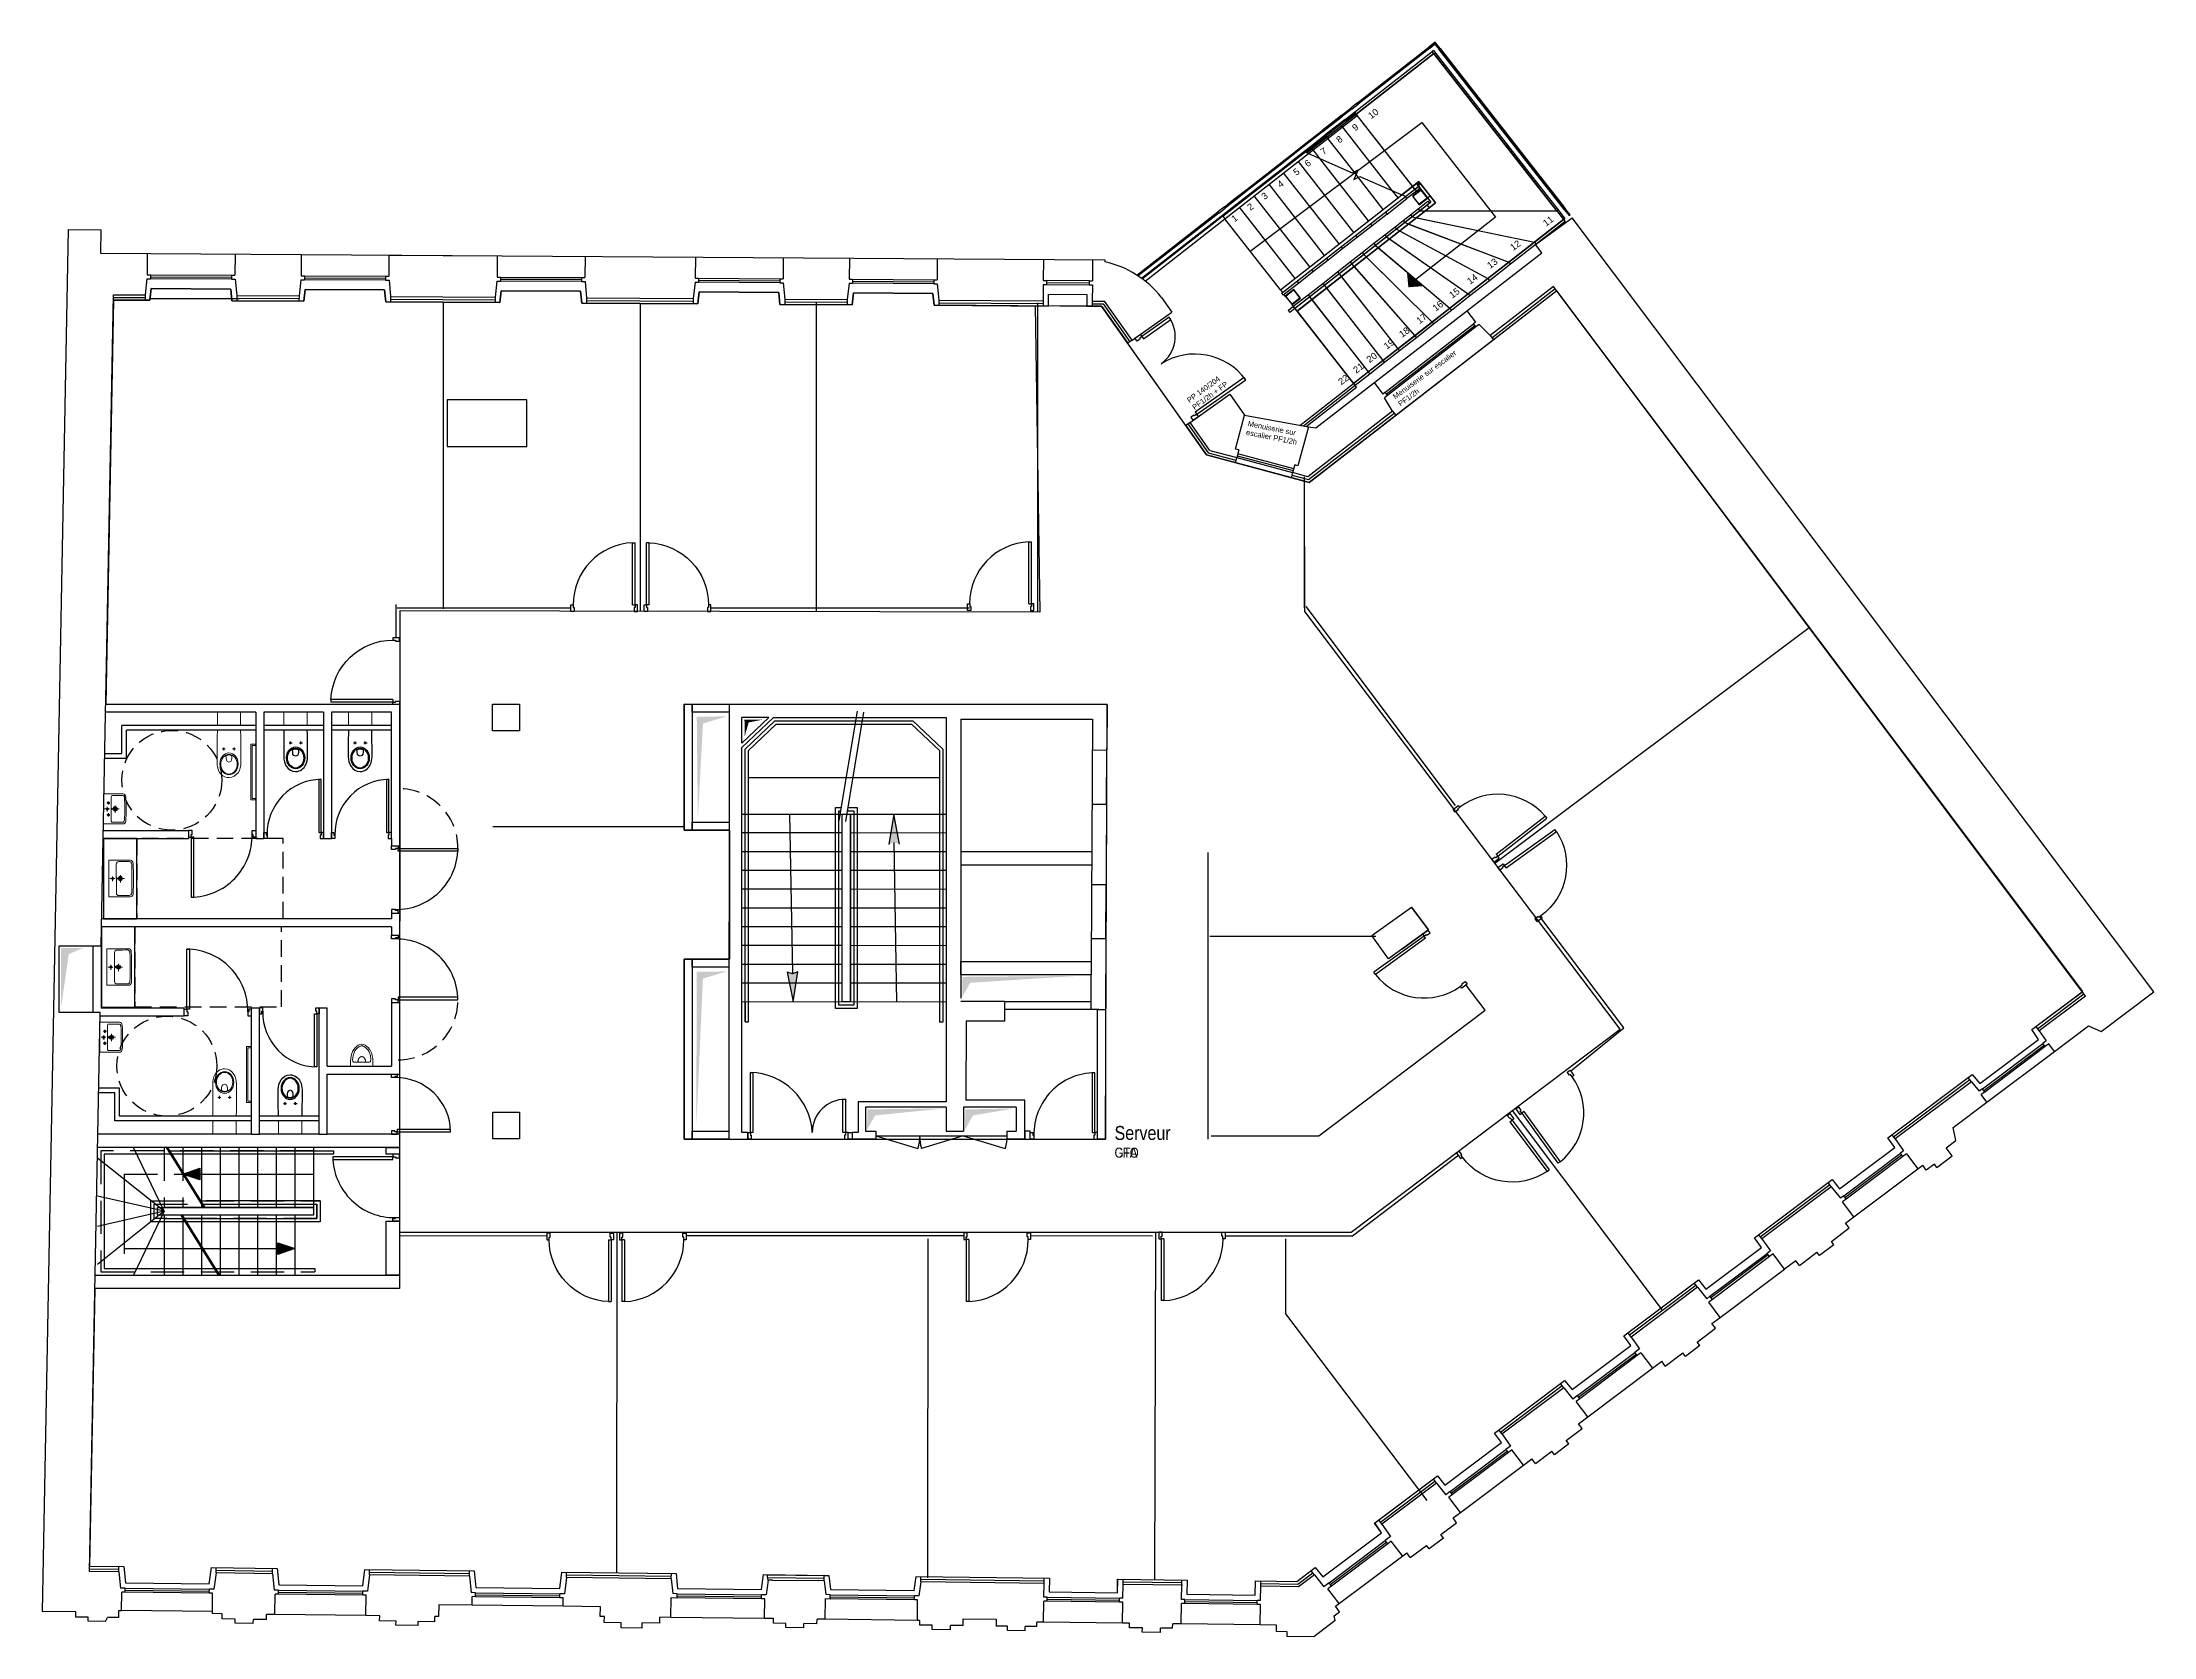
# Model space of a CAD drawing. Header units: metres. Extents: x -16.5 to 15.2, y -6.9 to 57.6.
# Drawn here: x -16.51 to 15.19, y -6.91 to 17.03 of the extents above; entities that cross this region are included whole.
import ezdxf

# ---------------------------------------------------------------- set-up
doc = ezdxf.new("R2010")
doc.units = ezdxf.units.M
doc.header["$LTSCALE"] = 2000
for name, pattern in [('92CRH-CVH 01 Structure_Diff$0$CACHE', [0.000375, 0.00025, -0.000125]), ('AXES2', [0.028575, 0.01905, -0.003175, 0.003175, -0.003175]), ('CACHE2', [0.004762, 0.003175, -0.001587]), ('DASHED', [0.00075, 0.0005, -0.00025]), ('HIDDEN2', [0.0001875, 0.000125, -6.25e-05]), ('Tiret', [0.0025, 0.00125, -0.00125])]:
    doc.linetypes.add(name, pattern=pattern)
doc.layers.get('0').update_dxf_attribs({"true_color": 0x000000})
for name, color, linetype, true_color in [('01-FAC_CHASSIS EXI', 4, 'Continuous', 0x00ffff), ('02-ISOLATION', 6, 'Continuous', 0xff00ff), ('A-Détails', 7, 'Continuous', 0x00a500), ('A-placo', 30, 'Continuous', 0xff7f00), ('A-projet', 7, 'Continuous', 0x5b6280), ('A-vitré', 7, 'Continuous', 0x61becc)]:
    doc.layers.add(name, color=color, linetype=linetype, true_color=true_color)
doc.layers.add('A-portes', color=7, linetype='Continuous', lineweight=25, true_color=0x000000)
doc.styles.add('Arial Narrow', font='ARIALN.TTF')
doc.styles.add('Arial Regular', font='arial.ttf')

msp = doc.modelspace()

# ---------------------------------------------------------------- texts
at = {"color": 0, "linetype": 'ByBlock', "lineweight": 18, "char_height": 0.1, "attachment_point": 1, "rotation": 36.7063, "style": 'Arial Regular'}
for s, insert, width in [('10', (3.376, 15.955), 0.49674), ('8', (2.898, 15.593), 0.34348), ('9', (3.137, 15.774), 0.34348), ('6', (2.423, 15.233), 0.34239), ('7', (2.662, 15.415), 0.34239), ('4', (2.014, 14.923), 0.3413), ('5', (2.253, 15.105), 0.34457), ('2', (1.562, 14.581), 0.34022), ('3', (1.775, 14.742), 0.34239), ('1', (1.323, 14.408), 0.30435), ('11', (6.002, 14.342), 0.4587), ('12', (5.509, 13.977), 0.49457), ('13', (5.163, 13.707), 0.49674), ('15', (4.594, 13.262), 0.49891), ('14', (4.862, 13.471), 0.49565), ('16', (4.345, 13.067), 0.49674), ('18', (3.842, 12.673), 0.49783), ('17', (4.102, 12.878), 0.49674), ('20', (3.353, 12.293), 0.49674), ('19', (3.612, 12.495), 0.49783), ('21', (3.153, 12.136), 0.4587), ('22', (2.928, 11.961), 0.49457)]:
    msp.add_mtext(s, dxfattribs=dict(at, insert=insert, width=width))
at = {"color": 0, "linetype": 'ByBlock', "lineweight": -2, "char_height": 0.08, "attachment_point": 1, "style": 'Arial Narrow'}
for s, insert, width, rotation in [('{\\fArial;Menuiserie sur escalier}\\P{\\fArial;PF1/2h}', (3.752, 11.733), 2.04261, 36.3842), ('{\\fArial;PP 140/204}\\P{\\fArial;PF1/2h + FP}', (0.661, 11.68), 1.18174, 36.3842), ('{\\fArial;Menuiserie sur}\\P{\\fArial;escalier PF1/2h}', (1.595, 11.349), 1.41739, 348.6378)]:
    msp.add_mtext(s, dxfattribs=dict(at, insert=insert, width=width, rotation=rotation))

# ---------------------------------------------------------------- blocks, each defined once
blk = doc.blocks.new('P_93100')
at = {"color": 0, "linetype": 'ByBlock', "lineweight": -2}
for p, q in [((0.425, 0.93), (0.465, 0.93)), ((0.425, 0), (0.425, 0.93)), ((0.465, 0), (0.465, 0.93)), ((-0.5, -0.1), (-0.5, 0)), ((-0.5, 0), (-0.465, 0)), ((-0.465, 0), (-0.465, -0.04)), ((0.425, 0), (0.465, 0)), ((0.465, 0), (0.465, -0.04)), ((0.5, 0), (0.465, 0)), ((0.5, -0.1), (0.5, 0)), ((-0.45, -0.1), (-0.5, -0.1)), ((-0.465, -0.04), (-0.45, -0.04)), ((-0.45, -0.04), (-0.45, -0.1)), ((0.465, -0.04), (0.45, -0.04)), ((0.45, -0.04), (0.45, -0.1)), ((0.45, -0.1), (0.5, -0.1))]:
    blk.add_line(p, q, dxfattribs=at)
blk.add_arc((0.465, 0), 0.931, 92.4628, 180, dxfattribs=at)
blk = doc.blocks.new('BLOC_ATT_RENS_100')
at = {"color": 0, "linetype": 'ByBlock', "lineweight": -2, "style": 'Arial Narrow'}
for tag, p, height in [('N°', (-0.416, 0.823), 0.25), ('TITRE', (-0.416, 0.549), 0.21), ('SURF', (-0.416, 0.283), 0.15), ('EFFECTIF', (-0.416, -0.017), 0.15), ('HSP', (-0.416, -0.326), 0.15), ('REV.SOL', (-0.416, -0.616), 0.15), ('REV.MUR', (-0.416, -0.916), 0.15), ('PLAF', (-0.416, -1.216), 0.15)]:
    blk.add_attdef(tag, p, '', height=height, dxfattribs=at)
blk = doc.blocks.new('WC hand 2')
at = {"color": 0, "linetype": 'Continuous', "lineweight": -2}
for points in [[(-101.889, 114.643), (-101.888, 114.691), (-101.877, 114.748), (-101.846, 114.791)], [(-101.846, 114.791), (-101.815, 114.833), (-101.772, 114.864), (-101.711, 114.864)], [(-101.535, 114.244), (-101.535, 114.244), (-101.887, 114.244), (-101.887, 114.244)]]:
    blk.add_open_spline(points, degree=3, dxfattribs=at)
for points, knots in [([(-101.711, 114.824), (-101.635, 114.824), (-101.574, 114.75), (-101.574, 114.659), (-101.574, 114.659), (-101.574, 114.568), (-101.635, 114.494), (-101.711, 114.494), (-101.711, 114.494), (-101.786, 114.494), (-101.847, 114.568), (-101.847, 114.659), (-101.847, 114.659), (-101.847, 114.75), (-101.786, 114.824), (-101.711, 114.824)], [0, 0, 0, 0, 0.25, 0.25, 0.25, 0.25, 0.5, 0.5, 0.5, 0.5, 0.75, 0.75, 0.75, 0.75, 1, 1, 1, 1]), ([(-101.711, 114.812), (-101.643, 114.812), (-101.588, 114.745), (-101.588, 114.664), (-101.588, 114.664), (-101.588, 114.582), (-101.643, 114.516), (-101.711, 114.516), (-101.711, 114.516), (-101.778, 114.516), (-101.833, 114.582), (-101.833, 114.664), (-101.833, 114.664), (-101.833, 114.745), (-101.778, 114.812), (-101.711, 114.812)], [0, 0, 0, 0, 0.25, 0.25, 0.25, 0.25, 0.5, 0.5, 0.5, 0.5, 0.75, 0.75, 0.75, 0.75, 1, 1, 1, 1]), ([(-101.711, 114.864), (-101.711, 114.864), (-101.638, 114.864), (-101.587, 114.821), (-101.559, 114.766)], [0.5714286, 0.5714286, 0.5714286, 0.5714286, 0.5714286, 0.7142857, 0.7142857, 0.7142857, 0.7142857]), ([(-101.559, 114.766), (-101.559, 114.766), (-101.539, 114.727), (-101.532, 114.682), (-101.532, 114.643)], [0.7142857, 0.7142857, 0.7142857, 0.7142857, 0.7142857, 0.8571429, 0.8571429, 0.8571429, 0.8571429]), ([(-101.887, 114.244), (-101.887, 114.244), (-101.889, 114.431), (-101.89, 114.537), (-101.889, 114.643)], [0.1428571, 0.1428571, 0.1428571, 0.1428571, 0.1428572, 0.2857143, 0.2857143, 0.2857143, 0.2857143]), ([(-101.788, 114.442), (-101.784, 114.442), (-101.781, 114.438), (-101.781, 114.434), (-101.781, 114.434), (-101.781, 114.43), (-101.784, 114.427), (-101.788, 114.427), (-101.788, 114.427), (-101.792, 114.427), (-101.796, 114.43), (-101.796, 114.434), (-101.796, 114.434), (-101.796, 114.438), (-101.792, 114.442), (-101.788, 114.442)], [0, 0, 0, 0, 0.25, 0.25, 0.25, 0.25, 0.5, 0.5, 0.5, 0.5, 0.75, 0.75, 0.75, 0.75, 1, 1, 1, 1]), ([(-101.666, 114.544), (-101.666, 114.539), (-101.669, 114.535), (-101.672, 114.533), (-101.672, 114.533), (-101.684, 114.528), (-101.697, 114.525), (-101.71, 114.525), (-101.71, 114.525), (-101.724, 114.525), (-101.737, 114.528), (-101.749, 114.533), (-101.749, 114.533), (-101.753, 114.535), (-101.755, 114.54), (-101.755, 114.544), (-101.755, 114.544), (-101.754, 114.576), (-101.757, 114.635), (-101.711, 114.635), (-101.711, 114.635), (-101.665, 114.634), (-101.667, 114.578), (-101.666, 114.544)], [0, 0, 0, 0, 0.166667, 0.166667, 0.166667, 0.166667, 0.333333, 0.333333, 0.333333, 0.333333, 0.5, 0.5, 0.5, 0.5, 0.666667, 0.666667, 0.666667, 0.666667, 0.833333, 0.833333, 0.833333, 0.833333, 1, 1, 1, 1]), ([(-101.633, 114.442), (-101.629, 114.442), (-101.626, 114.438), (-101.626, 114.434), (-101.626, 114.434), (-101.626, 114.43), (-101.629, 114.427), (-101.633, 114.427), (-101.633, 114.427), (-101.637, 114.427), (-101.64, 114.43), (-101.64, 114.434), (-101.64, 114.434), (-101.64, 114.438), (-101.637, 114.442), (-101.633, 114.442)], [0, 0, 0, 0, 0.25, 0.25, 0.25, 0.25, 0.5, 0.5, 0.5, 0.5, 0.75, 0.75, 0.75, 0.75, 1, 1, 1, 1]), ([(-101.532, 114.643), (-101.532, 114.643), (-101.531, 114.537), (-101.533, 114.43), (-101.535, 114.244)], [0.8571429, 0.8571429, 0.8571429, 0.8571429, 0.8571429, 1, 1, 1, 1])]:
    blk.add_open_spline(points, degree=3, knots=knots, dxfattribs=at)
at = {"color": 0, "linetype": 'DASHED', "lineweight": -2}
for points in [[(-101.788, 114.456), (-101.788, 114.456), (-101.788, 114.412), (-101.788, 114.412)], [(-101.633, 114.456), (-101.633, 114.456), (-101.633, 114.413), (-101.633, 114.413)], [(-101.809, 114.434), (-101.809, 114.434), (-101.763, 114.434), (-101.763, 114.434)], [(-101.654, 114.434), (-101.654, 114.434), (-101.607, 114.434), (-101.607, 114.434)]]:
    blk.add_open_spline(points, degree=3, dxfattribs=at)
blk = doc.blocks.new('WC HF')
at = {"color": 0, "linetype": 'ByBlock', "lineweight": -2}
blk.add_lwpolyline([(-0.175, 0.035), (-0.175, 0.235), (0.175, 0.235), (0.175, 0.035)], close=True, dxfattribs=at)
at = {"rotation": 180.0036056120651}
blk.add_blockref('WC hand 2', (-101.718, 114.203), dxfattribs=at)
blk = doc.blocks.new('wc PMR')
at = {"color": 0, "linetype": 'ByBlock', "lineweight": -2}
for points in [[(-0.4, 0.241), (-0.4, 0.261), (-0.35, 0.261), (-0.35, 1.061), (-0.4, 1.061), (-0.4, 1.081), (-0.33, 1.081), (-0.33, 0.241)], [(0.175, -0.035), (0.175, -0.235), (-0.175, -0.235), (-0.175, -0.035)]]:
    blk.add_lwpolyline(points, close=True, dxfattribs=at)
for points in [[(-0.178, 0.524), (-0.178, 0.572), (-0.167, 0.629), (-0.136, 0.672)], [(-0.136, 0.672), (-0.105, 0.714), (-0.061, 0.745), (0, 0.745)], [(-0.078, 0.337), (-0.078, 0.337), (-0.078, 0.293), (-0.078, 0.293)], [(0.077, 0.337), (0.077, 0.337), (0.077, 0.294), (0.077, 0.294)], [(0.175, 0.035), (0.175, 0.035), (-0.175, 0.035), (-0.175, 0.035)], [(-0.098, 0.315), (-0.098, 0.315), (-0.052, 0.315), (-0.052, 0.315)], [(0.057, 0.315), (0.057, 0.315), (0.103, 0.315), (0.103, 0.315)]]:
    blk.add_open_spline(points, degree=3, dxfattribs=at)
for points, knots in [([(0, 0.704), (0.075, 0.704), (0.136, 0.631), (0.136, 0.54), (0.136, 0.54), (0.136, 0.449), (0.075, 0.375), (0, 0.375), (0, 0.375), (-0.076, 0.375), (-0.137, 0.449), (-0.137, 0.54), (-0.137, 0.54), (-0.137, 0.631), (-0.076, 0.704), (0, 0.704)], [0, 0, 0, 0, 0.25, 0.25, 0.25, 0.25, 0.5, 0.5, 0.5, 0.5, 0.75, 0.75, 0.75, 0.75, 1, 1, 1, 1]), ([(0, 0.692), (0.068, 0.692), (0.123, 0.626), (0.123, 0.545), (0.123, 0.545), (0.123, 0.463), (0.068, 0.397), (0, 0.397), (0, 0.397), (-0.068, 0.397), (-0.123, 0.463), (-0.123, 0.545), (-0.123, 0.545), (-0.123, 0.626), (-0.068, 0.692), (0, 0.692)], [0, 0, 0, 0, 0.25, 0.25, 0.25, 0.25, 0.5, 0.5, 0.5, 0.5, 0.75, 0.75, 0.75, 0.75, 1, 1, 1, 1]), ([(0, 0.745), (0, 0.745), (0.072, 0.745), (0.123, 0.702), (0.152, 0.647)], [0.5714286, 0.5714286, 0.5714286, 0.5714286, 0.5714286, 0.7142857, 0.7142857, 0.7142857, 0.7142857]), ([(0.152, 0.647), (0.152, 0.647), (0.171, 0.608), (0.178, 0.563), (0.178, 0.524)], [0.7142857, 0.7142857, 0.7142857, 0.7142857, 0.7142857, 0.8571429, 0.8571429, 0.8571429, 0.8571429]), ([(-0.175, 0.035), (-0.175, 0.035), (-0.179, 0.311), (-0.179, 0.418), (-0.178, 0.524)], [0.1428571, 0.1428571, 0.1428571, 0.1428571, 0.1428572, 0.2857143, 0.2857143, 0.2857143, 0.2857143]), ([(-0.078, 0.322), (-0.074, 0.322), (-0.07, 0.319), (-0.07, 0.315), (-0.07, 0.315), (-0.07, 0.311), (-0.074, 0.307), (-0.078, 0.307), (-0.078, 0.307), (-0.082, 0.307), (-0.085, 0.311), (-0.085, 0.315), (-0.085, 0.315), (-0.085, 0.319), (-0.082, 0.322), (-0.078, 0.322)], [0, 0, 0, 0, 0.25, 0.25, 0.25, 0.25, 0.5, 0.5, 0.5, 0.5, 0.75, 0.75, 0.75, 0.75, 1, 1, 1, 1]), ([(0.045, 0.424), (0.045, 0.42), (0.042, 0.415), (0.038, 0.414), (0.038, 0.414), (0.026, 0.409), (0.013, 0.406), (0, 0.406), (0, 0.406), (-0.013, 0.406), (-0.026, 0.409), (-0.038, 0.414), (-0.038, 0.414), (-0.042, 0.415), (-0.045, 0.42), (-0.045, 0.425), (-0.045, 0.425), (-0.043, 0.457), (-0.046, 0.515), (0, 0.515), (0, 0.515), (0.046, 0.515), (0.044, 0.459), (0.045, 0.424)], [0, 0, 0, 0, 0.166667, 0.166667, 0.166667, 0.166667, 0.333333, 0.333333, 0.333333, 0.333333, 0.5, 0.5, 0.5, 0.5, 0.666667, 0.666667, 0.666667, 0.666667, 0.833333, 0.833333, 0.833333, 0.833333, 1, 1, 1, 1]), ([(0.077, 0.322), (0.082, 0.322), (0.085, 0.319), (0.085, 0.315), (0.085, 0.315), (0.085, 0.311), (0.082, 0.307), (0.077, 0.307), (0.077, 0.307), (0.073, 0.307), (0.07, 0.311), (0.07, 0.315), (0.07, 0.315), (0.07, 0.319), (0.073, 0.322), (0.077, 0.322)], [0, 0, 0, 0, 0.25, 0.25, 0.25, 0.25, 0.5, 0.5, 0.5, 0.5, 0.75, 0.75, 0.75, 0.75, 1, 1, 1, 1]), ([(0.178, 0.524), (0.178, 0.524), (0.179, 0.417), (0.178, 0.311), (0.175, 0.035)], [0.8571429, 0.8571429, 0.8571429, 0.8571429, 0.8571429, 1, 1, 1, 1])]:
    blk.add_open_spline(points, degree=3, knots=knots, dxfattribs=at)
blk = doc.blocks.new('PORTE-GA')
at = {"color": 0, "linetype": 'Continuous', "lineweight": -2}
blk.add_line((0, 0), (-0.288, 0.958), dxfattribs=at)
at = {"color": 0, "linetype": 'ByBlock', "lineweight": -2}
blk.add_arc((0, 0), 1, 89.9989, 106.7229, dxfattribs=at)
blk = doc.blocks.new('E1147-p.dwg_01')
at = {"color": 0, "linetype": 'ByBlock', "lineweight": 0}
for p, q in [((0.147, 0.274), (0.147, -0.273)), ((0.069, -0.389), (0.172, -0.387)), ((0.172, -0.387), (0.27, -0.38)), ((0.27, -0.38), (0.361, -0.367))]:
    blk.add_line(p, q, dxfattribs=at)
blk.add_lwpolyline([(0.361, -0.367), (0.443, -0.346), (0.516, -0.317), (0.58, -0.279), (0.587, -0.274), (0.643, -0.23), (0.691, -0.178), (0.729, -0.122), (0.753, -0.062), (0.762, 0), (0.753, 0.061), (0.729, 0.122), (0.691, 0.178), (0.643, 0.23), (0.587, 0.274), (0.516, 0.317), (0.443, 0.346), (0.361, 0.367), (0.27, 0.38), (0.172, 0.386), (0.069, 0.389), (0, 0.389), (0, -0.389), (0.069, -0.389)], dxfattribs=at)
for points, knots in [([(0.174, -0.308), (0.209, -0.31), (0.272, -0.313), (0.361, -0.3), (0.437, -0.281), (0.504, -0.254), (0.562, -0.221), (0.612, -0.181), (0.653, -0.137), (0.684, -0.091), (0.704, -0.045), (0.711, 0), (0.704, 0.045), (0.684, 0.091), (0.653, 0.137), (0.612, 0.181), (0.562, 0.22), (0.504, 0.254), (0.437, 0.28), (0.361, 0.3), (0.273, 0.309), (0.202, 0.321), (0.153, 0.299), (0.149, 0.283), (0.147, 0.274)], [0, 0, 0, 0, 4.097726, 7.484061, 10.556982, 13.361806, 15.964175, 18.439472, 20.836209, 23.049526, 24.995909, 26.665544, 28.335179, 30.281562, 32.494879, 34.891475, 37.366912, 39.969231, 42.774055, 45.846879, 49.233313, 53.301965, 54.114427, 55.161375, 55.161375, 55.161375, 55.161375]), ([(0.147, -0.273), (0.149, -0.282), (0.152, -0.299), (0.168, -0.305), (0.174, -0.308)], [0, 0, 0, 0, 0.02668974, 0.04733556, 0.04733556, 0.04733556, 0.04733556])]:
    blk.add_open_spline(points, degree=3, knots=knots, dxfattribs=at)
blk.add_rational_spline([(0.155, -0.132), (0.336, -0.132), (0.336, 0), (0.336, 0.132), (0.155, 0.132)], [1, 0.707106781187, 1, 0.707106781187, 1], degree=2, knots=[1.570796, 1.570796, 1.570796, 3.141593, 3.141593, 4.712389, 4.712389, 4.712389], dxfattribs=at)

# ---------------------------------------------------------------- hatches: boundary and pattern name
at = {"linetype": 'ByBlock', "lineweight": -2}
for points in [[(3.988, 13.571), (4.007, 13.356), (4.105, 13.471)], [(4.105, 13.471), (4.007, 13.356), (4.223, 13.371)], [(-6.688, 6.904), (-6.672, 5.386), (-6.595, 6.801), (-6.242, 6.91)], [(-5.972, 6.86), (-5.968, 6.612), (-5.909, 6.819), (-5.691, 6.862)], [(-3.643, 4.991), (-3.731, 5.44), (-3.804, 4.988), (-3.724, 5.017)], [(-16.231, 3.43), (-16.231, 2.546), (-16.116, 3.34), (-15.904, 3.43)], [(-6.689, 3.074), (-6.695, 0.74), (-6.596, 2.972), (-6.244, 3.08)], [(-5.332, 3.069), (-5.242, 2.621), (-5.171, 3.073), (-5.251, 3.043)], [(-2.698, 2.998), (-2.704, 2.694), (-2.582, 2.909), (-0.981, 3.012)], [(-4.126, 1.008), (-4.132, 0.704), (-4.011, 0.918), (-2.967, 1.022)], [(-2.656, 1.007), (-2.662, 0.703), (-2.541, 0.917), (-1.925, 1.021)], [(-14.404, 0.037), (-14.151, 0.125), (-14.151, -0.051)], [(-12.724, -1.083), (-12.977, -1.171), (-12.977, -0.995)]]:
    msp.add_hatch(color=0, dxfattribs=at).paths.add_polyline_path(points, flags=0)

# ---------------------------------------------------------------- linework, layer by layer
at = {"color": 0, "linetype": 'ByBlock', "lineweight": -2}
for p, q in [((2.475, 15.379), (4.377, 16.866)), ((3.069, 15.844), (4.377, 16.866)), ((3.187, 15.986), (4.353, 16.897)), ((4.377, 16.866), (3.211, 15.954)), ((4.393, 17.024), (3.219, 16.107)), ((3.225, 16.099), (4.399, 17.016)), ((3.231, 16.122), (4.303, 16.96)), ((4.316, 16.944), (3.243, 16.106)), ((4.398, 17.034), (4.303, 16.96)), ((4.303, 16.96), (4.316, 16.944)), ((4.316, 16.944), (4.41, 17.018)), ((4.371, 16.911), (4.353, 16.897)), ((5.841, 14.992), (4.353, 16.897)), ((4.377, 16.866), (4.353, 16.897)), ((4.371, 16.911), (5.859, 15.006)), ((4.377, 16.866), (6.325, 14.373)), ((4.4, 17.023), (4.392, 17.017)), ((4.392, 17.017), (6.412, 14.432)), ((4.399, 17.016), (4.393, 17.024)), ((4.41, 17.018), (4.395, 17.006)), ((4.395, 17.006), (4.456, 16.927)), ((4.41, 17.018), (4.398, 17.034)), ((6.42, 14.438), (4.4, 17.023)), ((4.472, 16.94), (4.41, 17.018)), ((4.456, 16.927), (4.472, 16.94)), ((5.92, 15.054), (4.456, 16.927)), ((4.472, 16.94), (5.936, 15.066)), ((3.14, 16.045), (1.233, 14.555)), ((1.24, 14.547), (3.146, 16.037)), ((2.995, 15.938), (2.696, 15.704)), ((2.708, 15.688), (3.008, 15.922)), ((3.045, 15.875), (2.745, 15.641)), ((2.995, 15.938), (3.137, 16.049)), ((3.008, 15.922), (2.995, 15.938)), ((3.15, 16.033), (3.008, 15.922)), ((3.045, 15.875), (3.187, 15.986)), ((3.069, 15.844), (3.045, 15.875)), ((3.211, 15.954), (3.069, 15.844)), ((3.231, 16.122), (3.137, 16.049)), ((3.137, 16.049), (3.15, 16.033)), ((3.146, 16.037), (3.14, 16.045)), ((3.15, 16.033), (3.243, 16.106)), ((3.187, 15.986), (3.211, 15.954)), ((4.092, 14.828), (3.211, 15.954)), ((4.06, 14.867), (3.211, 15.954)), ((3.219, 16.107), (3.225, 16.099)), ((3.243, 16.106), (3.231, 16.122)), ((1.621, 13.897), (4.197, 15.828)), ((2.475, 15.532), (2.696, 15.704)), ((2.708, 15.688), (2.488, 15.516)), ((2.525, 15.469), (2.745, 15.641)), ((2.77, 15.61), (2.549, 15.437)), ((2.696, 15.704), (2.708, 15.688)), ((2.745, 15.641), (2.77, 15.61)), ((2.77, 15.61), (3.069, 15.844)), ((3.179, 15.086), (2.77, 15.61)), ((3.179, 15.086), (2.77, 15.61)), ((3.754, 14.805), (2.99, 15.782)), ((3.754, 14.805), (2.99, 15.782)), ((4.197, 15.828), (5.305, 14.409)), ((1.21, 14.423), (2.454, 15.395)), ((1.241, 14.383), (2.496, 15.364)), ((2.056, 15.204), (2.255, 15.359)), ((2.267, 15.344), (2.068, 15.188)), ((2.083, 15.124), (2.304, 15.296)), ((2.255, 15.359), (2.475, 15.532)), ((2.258, 15.356), (2.255, 15.359)), ((2.267, 15.344), (2.264, 15.348)), ((2.488, 15.516), (2.267, 15.344)), ((2.304, 15.296), (2.525, 15.469)), ((2.313, 15.285), (2.304, 15.296)), ((3.178, 14.178), (2.344, 15.245)), ((2.47, 15.375), (2.454, 15.395)), ((2.496, 15.364), (2.47, 15.375)), ((2.478, 15.528), (2.475, 15.532)), ((2.549, 15.437), (2.475, 15.379)), ((2.488, 15.516), (2.485, 15.52)), ((2.496, 15.364), (3.152, 15.072)), ((2.549, 15.437), (2.525, 15.469)), ((2.666, 15.288), (2.549, 15.437)), ((2.666, 15.288), (2.549, 15.437)), ((3.399, 14.35), (2.666, 15.288)), ((5.457, 15.484), (6.325, 14.373)), ((1.593, 14.842), (1.813, 15.015)), ((1.826, 14.999), (1.605, 14.827)), ((1.642, 14.779), (1.863, 14.952)), ((1.813, 15.015), (2.056, 15.204)), ((1.816, 15.011), (1.813, 15.015)), ((1.826, 14.999), (1.823, 15.003)), ((2.068, 15.188), (1.826, 14.999)), ((1.863, 14.952), (2.083, 15.124)), ((1.872, 14.94), (1.863, 14.952)), ((2.737, 13.833), (1.903, 14.9)), ((2.059, 15.2), (2.056, 15.204)), ((2.068, 15.188), (2.065, 15.192)), ((2.093, 15.112), (2.083, 15.124)), ((2.957, 14.005), (2.123, 15.073)), ((3.152, 15.072), (3.242, 15.119)), ((3.242, 15.119), (3.178, 14.974)), ((3.178, 14.974), (3.268, 15.02)), ((3.21, 15.046), (3.179, 15.086)), ((3.241, 15.007), (3.21, 15.046)), ((3.241, 15.007), (3.21, 15.046)), ((3.619, 14.523), (3.241, 15.007)), ((3.268, 15.02), (3.898, 14.741)), ((4.153, 14.94), (4.059, 14.866)), ((4.321, 14.726), (4.153, 14.94)), ((4.184, 14.9), (4.185, 14.901)), ((4.21, 14.87), (4.185, 14.901)), ((5.841, 14.992), (5.859, 15.006)), ((6.225, 14.501), (5.841, 14.992)), ((5.859, 15.006), (6.243, 14.515)), ((5.92, 15.054), (5.924, 15.057)), ((6.304, 14.562), (5.92, 15.054)), ((5.932, 15.063), (5.936, 15.066)), ((5.936, 15.066), (6.32, 14.575)), ((1.185, 14.422), (1.421, 14.607)), ((1.23, 14.559), (1.372, 14.67)), ((1.384, 14.654), (1.243, 14.543)), ((1.372, 14.67), (1.593, 14.842)), ((1.375, 14.666), (1.372, 14.67)), ((1.384, 14.654), (1.381, 14.658)), ((1.605, 14.827), (1.384, 14.654)), ((1.421, 14.607), (1.642, 14.779)), ((1.431, 14.595), (1.421, 14.607)), ((1.596, 14.838), (1.593, 14.842)), ((1.605, 14.827), (1.602, 14.831)), ((1.651, 14.767), (1.642, 14.779)), ((2.516, 13.661), (1.682, 14.728)), ((2.075, 13.316), (3.898, 14.741)), ((2.105, 13.276), (3.95, 14.718)), ((2.124, 13.291), (3.95, 14.717)), ((4.332, 14.63), (2.293, 13.037)), ((4.275, 14.585), (2.293, 13.036)), ((3.675, 14.452), (3.974, 14.686)), ((3.84, 14.695), (3.754, 14.805)), ((4.059, 14.866), (3.898, 14.741)), ((3.95, 14.718), (3.898, 14.741)), ((3.95, 14.717), (4.145, 14.869)), ((3.95, 14.717), (4.145, 14.869)), ((3.95, 14.718), (4.09, 14.827)), ((3.974, 14.686), (3.95, 14.717)), ((4.116, 14.797), (3.974, 14.686)), ((4.182, 14.821), (4.056, 14.723)), ((4.056, 14.723), (4.158, 14.593)), ((4.09, 14.827), (4.059, 14.866)), ((4.063, 14.722), (4.181, 14.814)), ((4.158, 14.6), (4.063, 14.722)), ((4.09, 14.827), (4.145, 14.87)), ((4.091, 14.828), (4.116, 14.797)), ((4.169, 14.838), (4.116, 14.797)), ((4.143, 14.533), (4.287, 14.645)), ((4.145, 14.87), (4.282, 14.695)), ((4.145, 14.869), (4.332, 14.63)), ((4.145, 14.869), (4.182, 14.821)), ((4.277, 14.692), (4.158, 14.6)), ((4.158, 14.593), (4.284, 14.691)), ((4.332, 14.63), (4.167, 14.501)), ((4.181, 14.814), (4.277, 14.692)), ((4.284, 14.691), (4.182, 14.821)), ((4.21, 14.87), (4.209, 14.869)), ((4.233, 14.756), (4.332, 14.63)), ((4.332, 14.63), (4.275, 14.585)), ((4.275, 14.585), (4.306, 14.546)), ((4.282, 14.695), (4.321, 14.726)), ((4.282, 14.695), (4.332, 14.63)), ((4.287, 14.645), (4.311, 14.613)), ((4.306, 14.546), (4.403, 14.621)), ((4.311, 14.614), (4.312, 14.614)), ((4.403, 14.621), (4.321, 14.726)), ((-0.079, 13.536), (1.136, 14.485)), ((1.148, 14.469), (-0.062, 13.524)), ((-0.01, 13.489), (1.185, 14.422)), ((1.21, 14.423), (0.003, 13.48)), ((0.044, 13.448), (1.241, 14.383)), ((1.23, 14.559), (1.136, 14.485)), ((1.136, 14.485), (1.148, 14.469)), ((1.148, 14.469), (1.243, 14.543)), ((1.185, 14.422), (1.194, 14.41)), ((1.21, 14.423), (1.241, 14.383)), ((1.243, 14.543), (1.23, 14.559)), ((1.233, 14.555), (1.24, 14.547)), ((2.075, 13.316), (1.241, 14.383)), ((2.295, 13.488), (1.461, 14.556)), ((2.324, 12.997), (4.306, 14.546)), ((6.325, 14.373), (3.173, 11.91)), ((3.454, 14.279), (3.233, 14.107)), ((3.454, 14.279), (3.429, 14.311)), ((3.675, 14.452), (3.454, 14.279)), ((3.65, 14.483), (3.675, 14.452)), ((3.791, 14.258), (3.918, 14.357)), ((3.918, 14.357), (4.029, 14.443)), ((3.918, 14.357), (3.942, 14.325)), ((3.984, 14.358), (3.942, 14.325)), ((3.942, 14.325), (5.503, 13.73)), ((3.997, 14.304), (5.503, 13.73)), ((4.029, 14.443), (4.143, 14.533)), ((4.029, 14.443), (4.053, 14.412)), ((4.148, 14.486), (4.053, 14.412)), ((4.053, 14.412), (5.891, 14.033)), ((5.305, 14.409), (4.105, 13.471)), ((4.118, 14.399), (5.891, 14.033)), ((4.143, 14.533), (4.168, 14.501)), ((4.167, 14.501), (6.225, 14.501)), ((4.167, 14.501), (4.168, 14.501)), ((4.249, 14.501), (6.225, 14.501)), ((5.891, 14.033), (6.325, 14.373)), ((5.903, 13.995), (6.454, 14.399)), ((6.35, 14.341), (5.916, 14.002)), ((6.225, 14.501), (6.243, 14.515)), ((6.243, 14.515), (6.346, 14.383)), ((6.308, 14.565), (6.304, 14.562)), ((6.34, 14.516), (6.304, 14.562)), ((6.32, 14.575), (6.316, 14.572)), ((6.32, 14.575), (6.356, 14.528)), ((6.325, 14.373), (6.35, 14.341)), ((6.328, 14.369), (6.346, 14.383)), ((6.356, 14.528), (6.34, 14.516)), ((6.34, 14.516), (6.407, 14.43)), ((6.423, 14.443), (6.356, 14.528)), ((6.407, 14.43), (6.423, 14.443)), ((6.412, 14.432), (6.42, 14.438)), ((15.186, 2.772), (6.454, 14.399)), ((-16.127, 14.222), (-16.515, -6.533)), ((-16.127, 14.222), (-15.637, 14.219)), ((-15.637, 14.219), (-15.64, 13.864)), ((3.013, 13.935), (2.988, 13.966)), ((3.233, 14.107), (3.013, 13.935)), ((6.169, 14.25), (3.173, 11.91)), ((3.233, 14.107), (3.209, 14.138)), ((3.304, 13.877), (3.479, 14.014)), ((3.479, 14.014), (3.643, 14.142)), ((3.479, 14.014), (3.503, 13.982)), ((3.503, 13.982), (4.617, 13.038)), ((3.542, 13.949), (4.617, 13.038)), ((3.643, 14.142), (3.791, 14.258)), ((3.643, 14.142), (3.667, 14.11)), ((3.667, 14.11), (4.894, 13.255)), ((3.71, 14.08), (4.894, 13.255)), ((3.791, 14.258), (3.816, 14.226)), ((3.821, 14.231), (3.816, 14.227)), ((3.816, 14.227), (5.187, 13.484)), ((3.864, 14.2), (5.187, 13.484)), ((5.503, 13.73), (5.891, 14.033)), ((5.916, 14.002), (5.528, 13.699)), ((5.891, 14.033), (5.916, 14.002)), ((5.998, 13.873), (5.903, 13.995)), ((-15.64, 13.864), (-0.561, 13.768)), ((-14.937, 13.86), (-14.939, 13.542)), ((-13.619, 13.851), (-13.621, 13.534)), ((-12.627, 13.845), (-12.629, 13.527)), ((-11.309, 13.836), (-11.311, 13.519)), ((-9.684, 13.826), (-9.686, 13.508)), ((-8.366, 13.818), (-8.368, 13.5)), ((-6.709, 13.807), (-6.711, 13.489)), ((-5.391, 13.798), (-5.393, 13.481)), ((-4.396, 13.792), (-4.398, 13.475)), ((-3.078, 13.784), (-3.08, 13.466)), ((-1.485, 13.774), (-1.487, 13.456)), ((-0.746, 13.769), (-0.748, 13.451)), ((-0.561, 13.768), (-0.561, 13.735)), ((2.792, 13.762), (2.571, 13.59)), ((2.605, 11.244), (5.998, 13.873)), ((2.792, 13.762), (2.767, 13.794)), ((3.013, 13.935), (2.792, 13.762)), ((2.932, 13.587), (3.121, 13.734)), ((3.121, 13.734), (3.304, 13.877)), ((3.121, 13.734), (3.146, 13.703)), ((3.167, 13.72), (3.146, 13.703)), ((3.146, 13.703), (4.091, 12.627)), ((3.179, 13.665), (4.091, 12.627)), ((3.304, 13.877), (3.329, 13.846)), ((3.331, 13.848), (3.328, 13.846)), ((3.328, 13.846), (4.35, 12.829)), ((3.364, 13.81), (4.35, 12.829)), ((5.187, 13.484), (5.503, 13.73)), ((5.528, 13.699), (5.212, 13.452)), ((5.503, 13.73), (5.528, 13.699)), ((-14.943, 13.482), (-14.97, 13.238)), ((-14.943, 13.482), (-14.889, 13.482)), ((-14.939, 13.542), (-14.889, 13.542)), ((-14.889, 13.542), (-14.889, 13.482)), ((-13.671, 13.534), (-13.621, 13.534)), ((-13.671, 13.534), (-13.671, 13.474)), ((-13.671, 13.474), (-13.619, 13.474)), ((-13.619, 13.474), (-13.595, 13.23)), ((-12.632, 13.467), (-12.659, 13.224)), ((-12.632, 13.467), (-12.579, 13.467)), ((-12.629, 13.527), (-12.579, 13.527)), ((-12.579, 13.527), (-12.579, 13.467)), ((-11.361, 13.519), (-11.311, 13.519)), ((-11.361, 13.519), (-11.361, 13.459)), ((-11.361, 13.459), (-11.308, 13.459)), ((-11.308, 13.459), (-11.285, 13.215)), ((-9.689, 13.448), (-9.716, 13.205)), ((-9.689, 13.448), (-9.636, 13.448)), ((-9.686, 13.508), (-9.636, 13.508)), ((-9.636, 13.508), (-9.636, 13.448)), ((-8.418, 13.5), (-8.368, 13.5)), ((-8.418, 13.5), (-8.418, 13.44)), ((-8.418, 13.44), (-8.366, 13.44)), ((-8.366, 13.44), (-8.342, 13.196)), ((-6.714, 13.429), (-6.741, 13.186)), ((-6.714, 13.429), (-6.661, 13.429)), ((-6.711, 13.489), (-6.661, 13.489)), ((-6.661, 13.489), (-6.661, 13.429)), ((-5.443, 13.481), (-5.393, 13.481)), ((-5.443, 13.481), (-5.443, 13.421)), ((-5.443, 13.421), (-5.39, 13.421)), ((-5.39, 13.421), (-5.367, 13.177)), ((-4.401, 13.415), (-4.428, 13.171)), ((-4.401, 13.415), (-4.348, 13.414)), ((-4.398, 13.475), (-4.348, 13.474)), ((-4.348, 13.474), (-4.348, 13.414)), ((-3.13, 13.467), (-3.08, 13.466)), ((-3.13, 13.467), (-3.13, 13.407)), ((-3.13, 13.407), (-3.078, 13.406)), ((-3.078, 13.406), (-3.054, 13.162)), ((-1.488, 13.396), (-1.489, 13.152)), ((-1.488, 13.396), (-1.438, 13.396)), ((-1.487, 13.456), (-1.437, 13.456)), ((-1.437, 13.456), (-1.438, 13.396)), ((-0.798, 13.452), (-0.799, 13.392)), ((-0.799, 13.392), (-0.749, 13.391)), ((-0.798, 13.452), (-0.748, 13.451)), ((-0.749, 13.391), (-0.75, 13.147)), ((2.075, 13.316), (2.105, 13.276)), ((2.351, 13.417), (2.114, 13.233)), ((2.274, 13.321), (2.148, 13.222)), ((2.375, 13.191), (2.274, 13.321)), ((2.677, 13.337), (2.293, 13.037)), ((2.351, 13.417), (2.326, 13.449)), ((2.571, 13.59), (2.351, 13.417)), ((2.489, 13.24), (2.71, 13.413)), ((2.571, 13.59), (2.547, 13.621)), ((2.71, 13.413), (2.932, 13.587)), ((2.71, 13.413), (2.734, 13.381)), ((2.84, 13.465), (2.734, 13.382)), ((2.734, 13.382), (3.614, 12.255)), ((2.765, 13.342), (3.614, 12.255)), ((2.932, 13.587), (2.957, 13.555)), ((3.004, 13.592), (2.957, 13.555)), ((2.957, 13.555), (3.839, 12.43)), ((2.988, 13.516), (3.839, 12.43)), ((4.894, 13.255), (5.187, 13.484)), ((5.212, 13.452), (4.919, 13.223)), ((5.187, 13.484), (5.212, 13.452)), ((6.176, 13.367), (5.223, 12.629)), ((14.16, 2.709), (6.176, 13.367)), ((-15.55, 7.673), (-15.446, 13.241)), ((-15.446, 13.241), (-14.97, 13.238)), ((-13.595, 13.23), (-12.659, 13.224)), ((-11.285, 13.215), (-9.716, 13.205)), ((-8.342, 13.196), (-6.741, 13.186)), ((-5.367, 13.177), (-4.428, 13.171)), ((-3.054, 13.162), (-1.489, 13.152)), ((-0.75, 13.147), (-0.566, 13.146)), ((-0.153, 12.56), (-0.566, 13.146)), ((0.289, 13.202), (0.445, 12.981)), ((2.09, 13.264), (2.105, 13.276)), ((2.09, 13.264), (2.114, 13.233)), ((2.148, 13.222), (2.13, 13.245)), ((2.148, 13.222), (2.249, 13.093)), ((2.155, 13.221), (2.273, 13.314)), ((2.25, 13.1), (2.155, 13.221)), ((2.19, 13.006), (2.268, 13.068)), ((2.19, 13.006), (2.214, 12.975)), ((2.293, 13.036), (2.214, 12.975)), ((2.249, 13.093), (2.375, 13.191)), ((2.293, 13.036), (2.249, 13.093)), ((2.368, 13.192), (2.25, 13.1)), ((2.268, 13.068), (2.489, 13.24)), ((2.268, 13.068), (2.293, 13.036)), ((2.273, 13.314), (2.368, 13.192)), ((2.293, 13.037), (3.173, 11.91)), ((2.324, 12.997), (2.293, 13.036)), ((2.489, 13.24), (2.514, 13.209)), ((2.513, 13.209), (3.394, 12.082)), ((2.544, 13.169), (3.394, 12.082)), ((4.35, 12.829), (4.617, 13.038)), ((4.641, 13.006), (4.374, 12.798)), ((4.617, 13.038), (4.894, 13.255)), ((4.617, 13.038), (4.641, 13.006)), ((4.919, 13.223), (4.641, 13.006)), ((4.872, 13.001), (5.005, 12.83)), ((4.894, 13.255), (4.919, 13.223)), ((3.218, 11.852), (2.324, 12.997)), ((4.091, 12.627), (4.35, 12.829)), ((4.374, 12.798), (4.116, 12.596)), ((4.35, 12.829), (4.374, 12.798)), ((5.005, 12.83), (4.974, 12.806)), ((5.01, 12.758), (4.974, 12.806)), ((5.058, 12.795), (5.01, 12.758)), ((5.223, 12.629), (5.058, 12.795)), ((3.614, 12.255), (3.839, 12.43)), ((3.863, 12.398), (3.639, 12.223)), ((3.839, 12.43), (4.091, 12.627)), ((3.839, 12.43), (3.863, 12.398)), ((4.116, 12.596), (3.863, 12.398)), ((4.091, 12.627), (4.116, 12.596)), ((3.173, 11.91), (3.394, 12.082)), ((3.418, 12.051), (3.198, 11.878)), ((3.394, 12.082), (3.614, 12.255)), ((3.394, 12.082), (3.418, 12.051)), ((3.639, 12.223), (3.418, 12.051)), ((3.614, 12.255), (3.639, 12.223)), ((1.07, 11.574), (1.315, 11.747)), ((1.315, 11.747), (1.537, 11.432)), ((2.367, 11.28), (3.173, 11.91)), ((3.198, 11.878), (2.42, 11.27)), ((2.459, 11.263), (3.218, 11.852)), ((3.173, 11.91), (3.198, 11.878)), ((3.48, 11.922), (3.613, 11.751)), ((3.644, 11.775), (3.613, 11.751)), ((3.68, 11.728), (3.644, 11.775)), ((0.717, 11.325), (1.019, 11.538)), ((1.019, 11.538), (1.07, 11.574)), ((1.401, 10.925), (1.537, 11.432)), ((3.758, 11.494), (2.487, 10.509)), ((3.68, 11.728), (3.638, 11.695)), ((3.758, 11.494), (3.638, 11.695)), ((1.013, 10.905), (0.717, 11.325)), ((2.494, 11.257), (2.337, 10.674)), ((2.494, 11.257), (2.605, 11.244)), ((1.013, 10.905), (1.418, 10.796)), ((1.449, 10.912), (1.401, 10.925)), ((1.449, 10.912), (1.418, 10.796)), ((2.289, 10.687), (2.258, 10.571)), ((2.487, 10.509), (2.258, 10.571)), ((2.258, 10.571), (2.258, 10.571)), ((2.337, 10.674), (2.289, 10.687)), ((-15.56, 7.091), (-11.153, 7.092)), ((-11.273, 7.091), (-11.153, 7.091)), ((-11.233, 7.091), (-11.153, 7.092)), ((-11.153, 7.092), (-11.153, 6.971)), ((-11.153, 7.091), (-11.153, 5.075)), ((-11.153, 7.091), (-11.153, 5.733)), ((-6.197, 7.091), (-0.526, 7.087)), ((-0.526, 7.087), (-0.53, 6.404)), ((-15.628, 3.462), (-15.563, 6.943)), ((-13.309, 6.971), (-15.563, 6.971)), ((-13.309, 6.772), (-15.318, 6.772)), ((-13.309, 6.702), (-15.248, 6.702)), ((-12.291, 6.971), (-13.189, 6.971)), ((-12.291, 6.771), (-13.189, 6.771)), ((-12.291, 6.701), (-13.189, 6.701)), ((-11.273, 6.971), (-12.171, 6.971)), ((-11.273, 6.771), (-12.171, 6.771)), ((-11.272, 6.701), (-12.171, 6.701)), ((-11.273, 5.075), (-11.273, 6.971)), ((-5.534, 6.894), (-6.014, 6.442)), ((-5.607, 6.894), (-6.014, 6.51)), ((-5.515, 6.843), (-5.964, 6.42)), ((-5.495, 6.793), (-5.914, 6.399)), ((-5.534, 6.894), (-2.944, 6.891)), ((-5.515, 6.843), (-3.442, 6.842)), ((-5.495, 6.793), (-3.462, 6.792)), ((-3.462, 6.792), (-3.044, 6.399)), ((-3.442, 6.842), (-2.994, 6.42)), ((-2.944, 6.891), (-2.944, 1.12)), ((-2.724, 6.869), (-2.724, 2.68)), ((-6.014, 0.662), (-6.014, 6.442)), ((-5.964, 2.322), (-5.964, 6.42)), ((-5.914, 2.322), (-5.914, 6.399)), ((-3.044, 6.399), (-3.044, 2.32)), ((-2.994, 6.42), (-2.994, 2.32)), ((-0.75, 6.406), (-0.53, 6.404)), ((-0.535, 5.59), (-0.53, 6.404)), ((-6.014, 5.441), (-2.944, 5.439)), ((-5.298, 5.441), (-5.251, 3.043)), ((-4.504, 2.621), (-4.504, 5.44)), ((-4.379, 2.621), (-4.379, 5.44)), ((-3.731, 5.44), (-3.804, 4.988)), ((-3.643, 4.991), (-3.731, 5.44)), ((-0.755, 5.592), (-0.535, 5.59)), ((-0.535, 5.59), (-0.542, 4.383)), ((-4.504, 5.159), (-6.013, 5.16)), ((-2.943, 5.158), (-4.379, 5.159)), ((-4.504, 4.877), (-6.013, 4.878)), ((-2.943, 4.876), (-4.379, 4.877)), ((-3.683, 2.62), (-3.724, 5.017)), ((-4.504, 4.595), (-6.013, 4.596)), ((-2.943, 4.594), (-4.379, 4.595)), ((-4.504, 4.313), (-6.013, 4.314)), ((-2.943, 4.312), (-4.379, 4.313)), ((-0.762, 4.384), (-0.542, 4.383)), ((-0.547, 3.572), (-0.542, 4.383)), ((-4.504, 4.031), (-6.014, 4.032)), ((-2.944, 4.03), (-4.379, 4.031)), ((4.298, 3.702), (4.041, 4.047)), ((-4.504, 3.749), (-6.014, 3.75)), ((-2.944, 3.748), (-4.379, 3.749)), ((-0.767, 3.573), (-0.547, 3.572)), ((-0.547, 3.572), (-0.553, 2.509)), ((3.898, 3.412), (4.298, 3.702)), ((-4.504, 3.467), (-6.014, 3.468)), ((-4.504, 3.185), (-6.014, 3.186)), ((-2.944, 3.466), (-4.379, 3.467)), ((-2.944, 3.184), (-4.379, 3.185)), ((-4.504, 2.903), (-6.014, 2.904)), ((-5.251, 3.043), (-5.332, 3.069)), ((-5.332, 3.069), (-5.242, 2.621)), ((-5.171, 3.073), (-5.251, 3.043)), ((-5.242, 2.621), (-5.171, 3.073)), ((-2.944, 2.902), (-4.379, 2.903)), ((-2.944, 2.62), (-6.014, 2.622)), ((-2.064, 2.629), (-2.724, 2.63)), ((14.16, 2.709), (13.466, 2.188)), ((14.395, 2.178), (15.186, 2.772)), ((-2.644, 2.335), (-2.651, 1.145)), ((-2.064, 2.334), (-2.644, 2.335)), ((-2.064, 2.334), (-2.063, 2.509)), ((-0.653, 2.509), (-2.063, 2.509)), ((13.696, 1.879), (14.208, 2.263)), ((14.208, 2.263), (14.395, 2.178)), ((13.466, 2.188), (13.57, 2.035)), ((13.57, 2.035), (13.521, 1.998)), ((13.557, 1.95), (13.521, 1.998)), ((13.612, 1.991), (13.557, 1.95)), ((13.696, 1.879), (13.612, 1.991)), ((12.681, 1.117), (13.696, 1.879)), ((12.448, 1.424), (11.304, 0.565)), ((12.448, 1.424), (12.567, 1.281)), ((12.615, 1.317), (12.567, 1.281)), ((12.651, 1.269), (12.597, 1.229)), ((12.651, 1.269), (12.615, 1.317)), ((-4.264, 1.121), (-4.265, 0.661)), ((-2.944, 1.12), (-4.264, 1.121)), ((-2.944, 1.04), (-4.154, 1.041)), ((-4.154, 1.041), (-4.154, 0.681)), ((-2.944, 1.04), (-2.944, 0.68)), ((-2.684, 1.04), (-2.684, 0.68)), ((-1.894, 1.039), (-2.684, 1.04)), ((-1.761, 1.144), (-2.651, 1.145)), ((-1.894, 1.039), (-1.894, 0.679)), ((-1.764, 0.56), (-1.761, 1.144)), ((12.174, 0.736), (12.681, 1.117)), ((12.681, 1.117), (12.597, 1.229)), ((-13.374, 0.637), (-15.681, 0.637)), ((-13.374, 0.837), (-15.426, 0.837)), ((-13.374, 0.907), (-15.356, 0.907)), ((-12.356, 0.907), (-13.255, 0.907)), ((-12.356, 0.837), (-13.255, 0.837)), ((-12.356, 0.637), (-13.254, 0.637)), ((-11.153, 0.637), (-12.236, 0.637)), ((-5.924, 0.662), (-6.014, 0.662)), ((-5.924, 0.662), (-5.924, 0.562)), ((-4.355, 0.661), (-4.355, 0.561)), ((-4.265, 0.661), (-4.355, 0.661)), ((-4.154, 0.681), (-3.998, 0.681)), ((-3.998, 0.681), (-3.999, 0.561)), ((-2.944, 0.68), (-2.684, 0.68)), ((-2.032, 0.679), (-2.032, 0.559)), ((-2.032, 0.679), (-1.894, 0.679)), ((12.213, 0.54), (12.174, 0.736)), ((-14.684, -0.523), (-15.147, 0.437)), ((-3.999, 0.561), (-4.355, 0.561)), ((-1.764, 0.56), (-2.032, 0.559)), ((11.304, 0.565), (11.431, 0.386)), ((11.431, 0.386), (11.382, 0.349)), ((11.418, 0.301), (11.382, 0.349)), ((11.472, 0.342), (11.418, 0.301)), ((11.472, 0.342), (11.645, 0.113)), ((12.068, 0.431), (12.213, 0.54)), ((12.161, 0.308), (12.068, 0.431)), ((-14.684, -0.523), (-15.684, 0.275)), ((10.685, -0.608), (11.645, 0.113)), ((11.645, 0.113), (11.718, 0.168)), ((11.771, 0.097), (11.718, 0.168)), ((11.892, 0.187), (11.771, 0.097)), ((11.931, 0.135), (11.892, 0.187)), ((11.931, 0.135), (12.161, 0.308)), ((-14.684, -0.523), (-15.684, -0.294)), ((10.345, -0.154), (9.303, -0.938)), ((10.345, -0.154), (10.483, -0.326)), ((10.531, -0.29), (10.483, -0.326)), ((10.567, -0.338), (10.531, -0.29)), ((-14.684, -0.523), (-15.684, -1.32)), ((-14.684, -0.523), (-15.684, -0.751)), ((-14.684, -0.523), (-15.147, -1.483)), ((10.567, -0.338), (10.513, -0.379)), ((10.685, -0.608), (10.513, -0.379)), ((10.56, -0.702), (10.685, -0.608)), ((9.303, -0.938), (9.43, -1.117)), ((10.346, -0.974), (10.614, -0.773)), ((10.614, -0.773), (10.56, -0.702)), ((9.43, -1.117), (9.381, -1.154)), ((9.417, -1.202), (9.381, -1.154)), ((9.472, -1.161), (9.417, -1.202)), ((9.644, -1.39), (9.472, -1.161)), ((9.811, -1.264), (9.644, -1.39)), ((9.865, -1.335), (9.811, -1.264)), ((9.865, -1.335), (10.13, -1.136)), ((10.169, -1.188), (10.13, -1.136)), ((10.385, -1.026), (10.169, -1.188)), ((10.385, -1.026), (10.346, -0.974)), ((8.676, -2.117), (9.644, -1.39)), ((8.336, -1.662), (7.341, -2.412)), ((8.336, -1.662), (8.474, -1.835)), ((8.523, -1.799), (8.474, -1.835)), ((8.559, -1.847), (8.504, -1.888)), ((8.676, -2.117), (8.504, -1.888)), ((8.559, -1.847), (8.523, -1.799)), ((8.553, -2.209), (8.676, -2.117)), ((8.606, -2.28), (8.553, -2.209)), ((7.341, -2.412), (7.466, -2.589)), ((8.332, -2.486), (8.606, -2.28)), ((8.371, -2.539), (8.332, -2.486)), ((7.466, -2.589), (7.396, -2.642)), ((7.432, -2.69), (7.396, -2.642)), ((7.486, -2.65), (7.432, -2.69)), ((7.486, -2.65), (7.659, -2.88)), ((7.659, -2.88), (7.8, -2.775)), ((7.853, -2.846), (7.8, -2.775)), ((7.853, -2.846), (8.116, -2.648)), ((8.155, -2.701), (8.116, -2.648)), ((8.371, -2.539), (8.155, -2.701)), ((6.688, -3.61), (7.659, -2.88)), ((6.327, -3.173), (5.4, -3.87)), ((6.327, -3.173), (6.463, -3.343)), ((6.533, -3.29), (6.463, -3.343)), ((6.569, -3.338), (6.515, -3.379)), ((6.688, -3.61), (6.515, -3.379)), ((6.569, -3.338), (6.533, -3.29)), ((6.363, -3.965), (6.602, -3.786)), ((6.548, -3.715), (6.688, -3.61)), ((6.602, -3.786), (6.548, -3.715)), ((5.401, -3.869), (5.526, -4.049)), ((5.526, -4.049), (5.46, -4.099)), ((5.496, -4.147), (5.46, -4.099)), ((5.55, -4.107), (5.496, -4.147)), ((5.722, -4.335), (5.55, -4.107)), ((6.403, -4.017), (6.187, -4.179)), ((6.403, -4.017), (6.363, -3.965)), ((4.776, -5.045), (5.722, -4.335)), ((5.722, -4.335), (5.851, -4.238)), ((5.904, -4.309), (5.851, -4.238)), ((5.904, -4.309), (6.147, -4.127)), ((6.187, -4.179), (6.147, -4.127)), ((4.419, -4.606), (3.598, -5.223)), ((4.419, -4.606), (4.557, -4.778)), ((4.623, -4.728), (4.557, -4.778)), ((4.659, -4.776), (4.623, -4.728)), ((4.659, -4.776), (4.605, -4.817)), ((4.776, -5.045), (4.605, -4.817)), ((4.667, -5.128), (4.776, -5.045)), ((3.599, -5.222), (3.728, -5.408)), ((4.482, -5.378), (4.72, -5.199)), ((4.521, -5.43), (4.482, -5.378)), ((4.72, -5.199), (4.667, -5.128)), ((2.901, -6.454), (3.97, -5.651)), ((3.729, -5.408), (3.649, -5.467)), ((3.685, -5.515), (3.649, -5.467)), ((3.739, -5.475), (3.685, -5.515)), ((3.907, -5.698), (3.739, -5.475)), ((4.023, -5.722), (3.97, -5.651)), ((4.023, -5.722), (4.266, -5.54)), ((4.305, -5.592), (4.266, -5.54)), ((4.521, -5.43), (4.305, -5.592)), ((-15.364, -5.936), (-15.804, -5.93)), ((-15.364, -5.936), (-15.338, -6.182)), ((-13.905, -5.954), (-13.938, -6.199)), ((-13.059, -5.965), (-13.905, -5.954)), ((-13.059, -5.965), (-13.033, -6.211)), ((-11.601, -5.984), (-11.633, -6.229)), ((-10.102, -6.003), (-11.601, -5.984)), ((-10.102, -6.003), (-10.075, -6.249)), ((-8.643, -6.021), (-8.675, -6.267)), ((-7.071, -6.041), (-8.643, -6.021)), ((2.584, -5.984), (2.348, -6.161)), ((2.584, -5.984), (2.725, -6.161)), ((-15.271, -6.182), (-15.338, -6.182)), ((-15.325, -6.515), (-15.322, -6.242)), ((-15.272, -6.242), (-15.322, -6.242)), ((-15.272, -6.242), (-15.271, -6.182)), ((-14.007, -6.259), (-14.006, -6.199)), ((-13.957, -6.259), (-14.007, -6.259)), ((-13.938, -6.199), (-14.006, -6.199)), ((-13.961, -6.565), (-13.957, -6.259)), ((-12.966, -6.212), (-13.033, -6.211)), ((-13.021, -6.577), (-13.017, -6.271)), ((-12.967, -6.272), (-13.017, -6.271)), ((-12.967, -6.272), (-12.966, -6.212)), ((-11.702, -6.288), (-11.701, -6.228)), ((-11.652, -6.289), (-11.702, -6.288)), ((-11.633, -6.229), (-11.701, -6.228)), ((-11.656, -6.595), (-11.652, -6.289)), ((-10.009, -6.25), (-10.075, -6.249)), ((-10.061, -6.436), (-10.059, -6.309)), ((-10.009, -6.31), (-10.059, -6.309)), ((-10.009, -6.31), (-10.009, -6.25)), ((-8.675, -6.267), (-8.744, -6.266)), ((-8.744, -6.326), (-8.744, -6.266)), ((-8.694, -6.326), (-8.744, -6.326)), ((-8.696, -6.454), (-8.694, -6.326)), ((-7.078, -6.621), (-7.074, -6.323)), ((-7.074, -6.323), (-6.982, -6.325)), ((-7.071, -6.041), (-7.048, -6.264)), ((-6.981, -6.265), (-7.048, -6.264)), ((-6.982, -6.325), (-6.981, -6.265)), ((-5.717, -6.341), (-5.716, -6.281)), ((-5.648, -6.282), (-5.716, -6.281)), ((-5.618, -6.06), (-5.648, -6.282)), ((-5.553, -6.061), (-5.618, -6.06)), ((-4.775, -6.071), (-4.863, -6.069)), ((-4.775, -6.071), (-4.753, -6.279)), ((-4.76, -6.65), (-4.756, -6.339)), ((-4.756, -6.339), (-4.687, -6.34)), ((-4.686, -6.28), (-4.753, -6.279)), ((-4.687, -6.34), (-4.686, -6.28)), ((-3.353, -6.297), (-3.421, -6.296)), ((-3.421, -6.356), (-3.421, -6.296)), ((-3.326, -6.089), (-3.353, -6.297)), ((-1.473, -6.113), (-3.326, -6.089)), ((-1.478, -6.316), (-1.475, -6.113)), ((-1.428, -6.316), (-1.478, -6.316)), ((-1.429, -6.376), (-1.428, -6.316)), ((-0.343, -6.39), (-0.342, -6.33)), ((-0.292, -6.331), (-0.342, -6.33)), ((-0.292, -6.331), (-0.289, -6.128)), ((0.606, -6.139), (-0.287, -6.128)), ((0.589, -6.352), (0.592, -6.139)), ((1.775, -6.367), (1.778, -6.154)), ((2.348, -6.161), (1.792, -6.154)), ((2.804, -6.102), (2.725, -6.161)), ((2.84, -6.15), (2.786, -6.191)), ((2.954, -6.414), (2.786, -6.191)), ((2.84, -6.15), (2.804, -6.102)), ((-16.011, -6.539), (-16.515, -6.533)), ((-16.012, -6.617), (-16.011, -6.539)), ((-15.824, -6.619), (-16.012, -6.617)), ((-15.825, -6.679), (-15.824, -6.619)), ((-15.566, -6.682), (-15.536, -6.623)), ((-15.366, -6.625), (-15.536, -6.623)), ((-15.366, -6.625), (-15.365, -6.515)), ((-15.365, -6.515), (-15.325, -6.515)), ((-13.96, -6.533), (-15.325, -6.515)), ((-13.814, -6.567), (-13.961, -6.565)), ((-13.815, -6.645), (-13.814, -6.567)), ((-13.617, -6.647), (-13.815, -6.645)), ((-13.617, -6.707), (-13.617, -6.647)), ((-13.346, -6.711), (-13.345, -6.651)), ((-13.147, -6.653), (-13.345, -6.651)), ((-13.147, -6.653), (-13.146, -6.576)), ((-13.021, -6.577), (-13.146, -6.576)), ((-11.656, -6.595), (-13.021, -6.577)), ((-11.448, -6.597), (-11.656, -6.595)), ((-11.449, -6.675), (-11.448, -6.597)), ((-10.621, -6.686), (-10.62, -6.608)), ((-10.566, -6.609), (-10.62, -6.608)), ((-10.563, -6.43), (-10.566, -6.609)), ((-10.061, -6.436), (-10.563, -6.43)), ((-8.696, -6.454), (-10.061, -6.436)), ((-8.134, -6.461), (-8.696, -6.454)), ((-8.136, -6.607), (-8.134, -6.461)), ((-8.075, -6.608), (-8.136, -6.607)), ((-8.076, -6.698), (-8.075, -6.608)), ((-7.245, -6.708), (-7.243, -6.619)), ((-7.078, -6.621), (-7.243, -6.619)), ((-5.67, -6.639), (-7.078, -6.621)), ((-5.667, -6.341), (-5.717, -6.341)), ((-5.67, -6.639), (-5.667, -6.341)), ((-5.535, -6.64), (-5.67, -6.639)), ((-5.536, -6.709), (-5.535, -6.64)), ((-4.884, -6.717), (-4.883, -6.649)), ((-4.76, -6.65), (-4.883, -6.649)), ((-3.376, -6.668), (-4.76, -6.65)), ((-3.372, -6.356), (-3.421, -6.356)), ((-3.376, -6.668), (-3.372, -6.356)), ((-2.691, -6.745), (-2.69, -6.641)), ((-2.69, -6.641), (-2.193, -6.647)), ((-2.193, -6.647), (-2.194, -6.752)), ((-1.483, -6.692), (-1.479, -6.376)), ((-1.429, -6.376), (-1.479, -6.376)), ((-0.293, -6.391), (-0.343, -6.39)), ((-0.297, -6.707), (-0.293, -6.391)), ((0.585, -6.718), (0.588, -6.412)), ((0.638, -6.412), (0.588, -6.412)), ((0.639, -6.352), (0.589, -6.352)), ((0.638, -6.412), (0.639, -6.352)), ((1.724, -6.426), (1.725, -6.366)), ((1.774, -6.427), (1.724, -6.426)), ((1.775, -6.367), (1.725, -6.366)), ((1.77, -6.734), (1.774, -6.427)), ((2.88, -6.6), (2.963, -6.538)), ((2.897, -6.67), (2.88, -6.6)), ((2.963, -6.538), (2.901, -6.454)), ((-15.566, -6.682), (-15.825, -6.679)), ((-13.346, -6.711), (-13.617, -6.707)), ((-11.203, -6.678), (-11.449, -6.675)), ((-11.204, -6.738), (-11.203, -6.678)), ((-10.873, -6.742), (-11.204, -6.738)), ((-10.873, -6.742), (-10.872, -6.683)), ((-10.621, -6.686), (-10.872, -6.683)), ((-7.823, -6.701), (-8.076, -6.698)), ((-7.824, -6.777), (-7.823, -6.701)), ((-7.508, -6.781), (-7.824, -6.777)), ((-7.508, -6.781), (-7.507, -6.705)), ((-7.245, -6.708), (-7.507, -6.705)), ((-5.349, -6.711), (-5.536, -6.709)), ((-5.35, -6.775), (-5.349, -6.711)), ((-5.081, -6.778), (-5.35, -6.775)), ((-5.081, -6.778), (-5.08, -6.715)), ((-4.884, -6.717), (-5.08, -6.715)), ((-3.339, -6.668), (-3.376, -6.668)), ((-3.34, -6.737), (-3.339, -6.668)), ((-3.153, -6.739), (-3.34, -6.737)), ((-3.153, -6.803), (-3.153, -6.739)), ((-2.88, -6.806), (-3.153, -6.803)), ((-2.88, -6.806), (-2.879, -6.743)), ((-2.691, -6.745), (-2.879, -6.743)), ((-2.023, -6.754), (-2.194, -6.752)), ((-2.024, -6.817), (-2.023, -6.754)), ((-1.76, -6.821), (-2.024, -6.817)), ((-1.76, -6.821), (-1.759, -6.757)), ((-1.582, -6.759), (-1.759, -6.757)), ((-1.582, -6.759), (-1.581, -6.691)), ((-1.483, -6.692), (-1.581, -6.691)), ((-0.297, -6.707), (-1.483, -6.692)), ((-0.19, -6.709), (-0.297, -6.707)), ((-0.191, -6.777), (-0.19, -6.709)), ((0.002, -6.78), (-0.191, -6.777)), ((0.001, -6.843), (0.002, -6.78)), ((0.273, -6.846), (0.001, -6.843)), ((0.273, -6.846), (0.274, -6.783)), ((0.456, -6.785), (0.274, -6.783)), ((0.456, -6.785), (0.457, -6.717)), ((0.585, -6.718), (0.457, -6.717)), ((1.77, -6.734), (0.585, -6.718)), ((2.015, -6.737), (1.77, -6.734)), ((2.013, -6.835), (2.015, -6.737)), ((2.175, -6.837), (2.013, -6.835)), ((2.174, -6.907), (2.175, -6.837)), ((2.575, -6.912), (2.174, -6.907)), ((2.897, -6.67), (2.575, -6.912))]:
    msp.add_line(p, q, dxfattribs=at)
at = {"color": 0, "linetype": 'Tiret', "lineweight": -2}
for p, q in [((2.454, 15.395), (3.196, 15.974)), ((2.496, 15.364), (3.227, 15.935)), ((3.196, 15.974), (3.227, 15.935)), ((3.898, 14.741), (4.112, 14.907)), ((4.112, 14.907), (4.134, 14.924)), ((4.169, 14.92), (4.129, 14.889)), ((4.134, 14.924), (4.164, 14.885)), ((4.169, 14.92), (4.403, 14.621)), ((4.273, 14.584), (2.293, 13.036)), ((3.95, 14.718), (4.143, 14.868)), ((4.129, 14.889), (4.332, 14.63)), ((4.143, 14.868), (4.164, 14.885)), ((4.332, 14.63), (4.273, 14.584)), ((4.403, 14.621), (4.304, 14.544)), ((4.304, 14.544), (2.324, 12.997)), ((2.324, 12.997), (2.293, 13.036))]:
    msp.add_line(p, q, dxfattribs=at)
at = {"color": 0, "linetype": 'AXES2', "lineweight": -2}
for p, q in [((-4.549, 5.348), (-4.277, 6.987)), ((-4.45, 5.332), (-4.178, 6.971))]:
    msp.add_line(p, q, dxfattribs=at)
at = {"color": 0, "linetype": 'CACHE2', "lineweight": -2}
for p, q in [((-2.724, 6.869), (-0.748, 6.867)), ((-0.748, 6.867), (-0.769, 3.229))]:
    msp.add_line(p, q, dxfattribs=at)
at = {"color": 0, "linetype": 'Continuous', "lineweight": -2}
msp.add_line((-3.998, 0.611), (-2.032, 0.61), dxfattribs=at)
at = {"color": 0, "linetype": 'ByBlock', "lineweight": -2}
for points in [[(4.007, 13.356), (3.988, 13.571), (4.105, 13.471)], [(-0.153, 12.56), (0.445, 12.981)], [(2.324, 12.997), (3.173, 11.91)], [(1.537, 11.432), (2.494, 11.257)], [(-15.563, 6.943), (-15.55, 7.673)], [(-6.203, 0.562), (-6.197, 7.091)], [(-6.014, 6.51), (-6.014, 6.894)], [(-5.607, 6.894), (-6.014, 6.894)], [(-0.758, 4.874), (-2.724, 4.874)], [(-0.758, 4.674), (-2.724, 4.674)], [(-16.259, 2.462), (-16.259, 3.462), (-15.759, 3.462)], [(-0.77, 3.029), (-0.77, 2.629), (-0.772, 2.629)], [(-5.964, 2.622), (-5.964, 2.322), (-5.914, 2.322)], [(-15.646, 2.462), (-16.259, 2.462)], [(-15.804, -5.93), (-15.646, 2.462)], [(-0.553, 2.509), (-0.553, 0.559), (-0.673, 0.559), (-0.673, 2.459), (-0.673, 2.509), (-0.553, 2.508)], [(-0.653, 2.509), (-0.553, 2.509)], [(-13.374, 0.637), (-13.254, 0.637)], [(-12.356, 0.637), (-12.236, 0.637)], [(-11.153, 0.637), (-11.153, 0.437)], [(-1.764, 0.56), (-1.683, 0.559), (-1.683, 0.679), (-1.763, 0.68), (-1.764, 0.56)], [(-11.153, 0.437), (-15.684, 0.437)], [(-12.444, 0.437), (-15.584, 0.437)], [(-14.653, 0.437), (-14.093, -0.463)], [(-14.633, 0.437), (-14.073, -0.463)], [(-14.622, 0.387), (-12.444, 0.387), (-12.144, 0.387), (-12.144, 0.337), (-14.591, 0.337)], [(-14.124, 0.437), (-14.124, -0.463)], [(-13.844, 0.437), (-13.844, -0.463)], [(-13.564, 0.437), (-13.564, -0.463)], [(-13.284, 0.437), (-13.284, -0.463)], [(-13.004, 0.437), (-13.004, -0.463)], [(-12.724, 0.437), (-12.724, -0.463)], [(-12.444, 0.437), (-12.444, -0.463)], [(-6.203, 0.562), (-5.924, 0.562)], [(-15.284, 0.037), (-15.284, -1.163)], [(-14.404, 0.037), (-12.444, 0.037)], [(-12.344, -0.363), (-12.344, -0.683), (-14.684, -0.683)], [(-14.684, -0.633), (-12.394, -0.633), (-12.394, -0.413)], [(-14.684, -0.583), (-14.684, -1.483)], [(-14.435, -0.583), (-13.875, -1.483)], [(-14.415, -0.583), (-13.855, -1.483)], [(-14.404, -0.583), (-14.404, -1.483)], [(-14.124, -0.413), (-12.394, -0.413)], [(-14.124, -0.583), (-14.124, -1.483)], [(-12.344, -0.363), (-14.057, -0.363)], [(-13.844, -0.583), (-13.844, -1.483)], [(-13.564, -0.583), (-13.564, -1.483)], [(-13.284, -0.583), (-13.284, -1.483)], [(-13.004, -0.583), (-13.004, -1.483)], [(-12.724, -0.583), (-12.724, -1.483)], [(-15.284, -1.083), (-12.724, -1.083)], [(-15.72, -1.483), (-11.153, -1.483), (-11.153, -1.683), (-15.724, -1.683)], [(-5.553, -6.061), (-4.863, -6.069)]]:
    msp.add_lwpolyline(points, dxfattribs=at)
for points in [[(-0.005, 12.615), (0.019, 12.582), (0.427, 12.87), (0.404, 12.903)], [(-0.078, 12.545), (-0.109, 12.59), (-0.028, 12.648), (-0.005, 12.615), (-0.037, 12.592), (-0.029, 12.58)], [(0.796, 11.479), (0.819, 11.446), (1.555, 11.965), (1.532, 11.997)], [(0.729, 11.401), (0.76, 11.356), (0.842, 11.414), (0.819, 11.446), (0.786, 11.423), (0.778, 11.435)], [(-9.753, 7.094), (-9.352, 7.094), (-9.352, 6.694), (-9.753, 6.694)], [(-12.362, 5.164), (-12.326, 5.164), (-12.326, 5.964), (-12.362, 5.964)], [(-11.344, 5.164), (-11.309, 5.164), (-11.309, 5.964), (-11.344, 5.964)], [(-14.264, 5.195), (-14.319, 5.195), (-14.319, 5.095), (-14.279, 5.095), (-14.279, 5.135), (-14.264, 5.135)], [(-14.239, 5.095), (-14.279, 5.095), (-14.279, 4.195), (-14.239, 4.195)], [(-13.364, 5.195), (-13.309, 5.195), (-13.309, 5.095), (-13.349, 5.095), (-13.349, 5.135), (-13.364, 5.135)], [(-13.14, 5.075), (-13.189, 5.075), (-13.189, 5.164), (-13.153, 5.164), (-13.153, 5.128), (-13.14, 5.128)], [(-12.34, 5.075), (-12.291, 5.075), (-12.291, 5.164), (-12.326, 5.164), (-12.326, 5.128), (-12.34, 5.128)], [(-12.122, 5.075), (-12.171, 5.075), (-12.171, 5.164), (-12.135, 5.164), (-12.135, 5.128), (-12.122, 5.128)], [(-11.322, 5.075), (-11.273, 5.075), (-11.273, 5.164), (-11.309, 5.164), (-11.309, 5.128), (-11.322, 5.128)], [(-11.273, 4.912), (-11.273, 4.967), (-11.173, 4.967), (-11.173, 4.927), (-11.213, 4.927), (-11.213, 4.912)], [(-11.173, 4.887), (-11.173, 4.927), (-10.273, 4.927), (-10.273, 4.887)], [(-11.273, 4.012), (-11.273, 3.957), (-11.173, 3.957), (-11.173, 3.997), (-11.213, 3.997), (-11.213, 4.012)], [(4.298, 3.702), (3.699, 3.269), (3.447, 3.617), (4.041, 4.047)], [(-11.273, 3.567), (-11.273, 3.622), (-11.173, 3.622), (-11.173, 3.582), (-11.213, 3.582), (-11.213, 3.567)], [(-14.304, 2.514), (-14.344, 2.514), (-14.344, 3.414), (-14.304, 3.414)], [(-2.724, 3.229), (-0.769, 3.229), (-0.769, 3.029), (-2.724, 3.029)], [(-11.273, 2.667), (-11.273, 2.612), (-11.173, 2.612), (-11.173, 2.652), (-11.213, 2.652), (-11.213, 2.667)], [(-11.173, 2.692), (-11.173, 2.652), (-10.273, 2.652), (-10.273, 2.692)], [(-2.064, 2.509), (-2.064, 2.629), (-0.772, 2.629), (-0.772, 2.509), (-2.064, 2.51)], [(-14.329, 2.414), (-14.384, 2.414), (-14.384, 2.514), (-14.344, 2.514), (-14.344, 2.474), (-14.329, 2.474)], [(-13.429, 2.414), (-13.374, 2.414), (-13.374, 2.514), (-13.414, 2.514), (-13.414, 2.474), (-13.429, 2.474)], [(-13.205, 2.534), (-13.254, 2.534), (-13.254, 2.445), (-13.219, 2.445), (-13.219, 2.481), (-13.205, 2.481)], [(-12.427, 2.445), (-12.392, 2.445), (-12.392, 1.645), (-12.427, 1.645)], [(-12.405, 2.534), (-12.356, 2.534), (-12.356, 2.445), (-12.392, 2.445), (-12.392, 2.481), (-12.405, 2.481)], [(-11.273, 1.486), (-11.273, 1.535), (-11.184, 1.535), (-11.184, 1.5), (-11.22, 1.5), (-11.22, 1.486)], [(-5.844, 0.662), (-5.884, 0.662), (-5.884, 1.561), (-5.844, 1.561)], [(-0.753, 0.659), (-0.713, 0.659), (-0.713, 1.559), (-0.753, 1.559)], [(-9.752, 0.964), (-9.352, 0.964), (-9.352, 0.564), (-9.752, 0.564)], [(-4.454, 0.661), (-4.494, 0.661), (-4.494, 1.161), (-4.454, 1.161)], [(-11.273, 0.686), (-11.273, 0.637), (-11.184, 0.637), (-11.184, 0.673), (-11.22, 0.673), (-11.22, 0.686)], [(-11.184, 0.708), (-11.184, 0.673), (-10.384, 0.673), (-10.384, 0.708)], [(-5.869, 0.562), (-5.924, 0.562), (-5.924, 0.662), (-5.884, 0.662), (-5.884, 0.622), (-5.869, 0.622)], [(-4.469, 0.562), (-4.414, 0.562), (-4.414, 0.661), (-4.454, 0.661), (-4.454, 0.622), (-4.469, 0.622)], [(-1.628, 0.559), (-1.683, 0.559), (-1.683, 0.659), (-1.643, 0.659), (-1.643, 0.619), (-1.628, 0.619)], [(-0.728, 0.559), (-0.673, 0.559), (-0.673, 0.659), (-0.713, 0.659), (-0.713, 0.619), (-0.728, 0.619)], [(-11.353, 0.437), (-11.153, 0.437), (-11.153, 0.337), (-11.353, 0.337)], [(-11.153, 0.282), (-11.153, 0.337), (-11.253, 0.337), (-11.253, 0.297), (-11.213, 0.297), (-11.213, 0.282)], [(-14.404, 0.037), (-14.151, 0.125), (-14.151, -0.051)], [(-11.253, 0.257), (-11.253, 0.297), (-12.153, 0.297), (-12.153, 0.257)], [(-11.153, -0.618), (-11.153, -0.673), (-11.253, -0.673), (-11.253, -0.633), (-11.213, -0.633), (-11.213, -0.618)], [(-11.353, -0.673), (-11.153, -0.673), (-11.153, -1.483), (-11.353, -1.483)], [(-12.724, -1.083), (-12.977, -1.171), (-12.977, -0.995)]]:
    msp.add_lwpolyline(points, close=True, dxfattribs=at)
at = {"color": 0, "linetype": 'Continuous', "lineweight": -2}
for points in [[(-6.755, 6.971), (-6.755, 5.201), (-6.875, 5.201), (-6.875, 7.091), (-6.755, 7.091)], [(-4.504, 5.44), (-4.379, 5.44), (-4.379, 2.621), (-4.504, 2.621)], [(-15.096, 5.075), (-15.596, 5.075), (-15.596, 3.869), (-15.096, 3.869)], [(-15.123, 3.749), (-15.623, 3.749), (-15.623, 2.543), (-15.123, 2.543)], [(-6.755, 3.142), (-6.755, 0.562), (-6.875, 0.562), (-6.875, 3.262), (-6.755, 3.262)], [(-4.355, 0.561), (-4.414, 0.561), (-4.414, 0.661), (-4.355, 0.661)], [(-14.784, -0.463), (-12.444, -0.463), (-12.444, -0.583), (-14.784, -0.583)]]:
    msp.add_lwpolyline(points, close=True, dxfattribs=at)
for points in [[(-6.197, 6.971), (-6.755, 6.971), (-6.755, 7.091), (-6.197, 7.091)], [(-15.576, 6.282), (-15.248, 6.282), (-15.248, 6.702)], [(-15.574, 6.352), (-15.318, 6.352), (-15.318, 6.772)], [(-13.309, 6.971), (-13.309, 5.075)], [(-13.189, 6.971), (-13.189, 5.075)], [(-12.291, 6.971), (-12.291, 5.075)], [(-12.171, 6.971), (-12.171, 5.075)], [(-5.914, 5.991), (-3.044, 5.991)], [(-4.415, 5.54), (-4.279, 5.54), (-4.279, 2.521), (-4.604, 2.521), (-4.604, 5.54), (-4.517, 5.54)], [(-4.424, 5.49), (-4.329, 5.49), (-4.329, 2.571), (-4.554, 2.571), (-4.554, 5.49), (-4.525, 5.49)], [(-15.596, 5.195), (-14.319, 5.195)], [(-15.596, 5.075), (-14.319, 5.075)], [(-14.319, 5.195), (-14.319, 5.075)], [(-13.309, 5.075), (-13.189, 5.075)], [(-12.291, 5.075), (-12.171, 5.075)], [(-11.273, 5.075), (-11.273, 4.967)], [(-11.153, 5.075), (-11.153, 4.967)], [(-6.197, 5.201), (-6.755, 5.201), (-6.755, 5.321), (-6.197, 5.321)], [(-11.273, 4.967), (-11.153, 4.967)], [(-11.273, 3.869), (-15.621, 3.869)], [(-11.273, 3.957), (-11.273, 3.869)], [(-11.273, 3.957), (-11.153, 3.957)], [(-11.153, 3.957), (-11.153, 3.622)], [(-11.273, 3.749), (-15.623, 3.749)], [(-11.273, 3.749), (-11.273, 3.622)], [(-11.273, 3.622), (-11.153, 3.622)], [(-15.748, 3.462), (-15.628, 3.462), (-15.628, 2.534)], [(-15.646, 2.462), (-15.748, 2.462), (-15.748, 3.462)], [(-6.202, 3.142), (-6.755, 3.142), (-6.755, 3.262), (-6.2, 3.262)], [(-11.273, 2.612), (-11.273, 1.655)], [(-11.273, 2.612), (-11.153, 2.612)], [(-11.153, 2.612), (-11.153, 1.535)], [(-2.994, 2.62), (-2.994, 2.32), (-3.044, 2.32)], [(-15.648, 2.414), (-14.384, 2.414)], [(-15.628, 2.534), (-14.384, 2.534)], [(-14.384, 2.414), (-14.384, 2.534)], [(-13.374, 0.637), (-13.374, 2.534)], [(-13.374, 2.534), (-13.254, 2.534)], [(-13.254, 0.637), (-13.254, 2.534)], [(-12.356, 0.637), (-12.356, 2.534)], [(-12.356, 2.534), (-12.236, 2.534)], [(-12.236, 1.655), (-12.236, 2.534)], [(-12.236, 1.655), (-11.273, 1.655)], [(-15.356, 0.907), (-15.356, 1.327), (-15.668, 1.327)], [(-12.236, 0.637), (-12.236, 1.535)], [(-12.236, 1.535), (-11.153, 1.535)], [(-15.426, 0.837), (-15.426, 0.907), (-15.426, 1.257), (-15.669, 1.257)], [(-6.203, 0.562), (-6.755, 0.562), (-6.755, 0.562), (-6.755, 0.682), (-6.203, 0.682)], [(-12.444, 0.337), (-15.584, 0.337), (-15.584, -1.383), (-12.444, -1.383), (-12.424, -1.383)], [(-12.444, -0.463), (-14.684, -0.463)], [(-12.444, -0.583), (-14.684, -0.583)], [(-12.424, -1.383), (-12.424, -1.433)]]:
    msp.add_lwpolyline(points, dxfattribs=at)
at = {"color": 6, "linetype": 'HIDDEN2', "lineweight": -2, "true_color": 0xff00ff}
for points in [[(-15.096, 3.875), (-12.896, 3.875), (-12.896, 5.075), (-15.096, 5.075)], [(-15.123, 2.549), (-12.923, 2.549), (-12.923, 3.749), (-15.123, 3.749)]]:
    msp.add_lwpolyline(points, close=True, dxfattribs=at)
at = {"color": 0, "linetype": '92CRH-CVH 01 Structure_Diff$0$CACHE', "lineweight": -2}
for points in [[(-12.444, 0.387), (-15.634, 0.387), (-15.634, -1.433), (-12.444, -1.433), (-12.424, -1.433)], [(-14.684, 0.437), (-14.684, -0.463)], [(-14.404, 0.437), (-14.404, -0.463)], [(-15.284, 0.037), (-12.444, 0.037)], [(-12.424, -1.383), (-12.424, -1.433)]]:
    msp.add_lwpolyline(points, dxfattribs=at)
for points in [[(-12.344, -0.363), (-12.344, -0.683), (-14.884, -0.683), (-14.884, -0.363)], [(-12.394, -0.413), (-12.394, -0.633), (-14.834, -0.633), (-14.834, -0.413)]]:
    msp.add_lwpolyline(points, close=True, dxfattribs=at)
at = {"color": 6, "linetype": 'HIDDEN2', "lineweight": -2, "true_color": 0xff00ff}
for centre in [(-14.57, 5.95), (-14.643, 1.658)]:
    msp.add_circle(centre, 0.75, dxfattribs=at)
at = {"color": 0, "linetype": 'ByBlock', "lineweight": -2}
for centre, radius, start, end in [((-0.881, 12.28), 1.49, 38.2323, 77.6185), ((-0.005, 12.615), 0.5, 305.1722, 35.1722), ((0.788, 11.397), 0.954, 36.4994, 121.9666), ((-12.317, 5.141), 0.823, 90.6649, 180.8794), ((-11.299, 5.141), 0.823, 90.6649, 180.8794), ((-14.289, 5.121), 0.926, 270.6649, 0.8794), ((-11.199, 4.937), 0.926, 269.1206, 359.3351), ((-11.199, 2.641), 0.926, 0.6649, 90.8794), ((-14.355, 2.488), 0.926, 359.1206, 89.3351), ((-12.382, 2.468), 0.823, 179.1206, 269.3351), ((-11.207, 0.663), 0.823, 0.6649, 90.8794), ((-5.906, 0.608), 0.954, 3.2056, 88.6728), ((-0.702, 0.633), 0.926, 90.6649, 180.8794), ((-4.454, 0.661), 0.5, 90, 180), ((-11.227, 0.308), 0.926, 180.6649, 270.8794)]:
    msp.add_arc(centre, radius, start, end, dxfattribs=at)
at = {"color": 0, "linetype": 'HIDDEN2', "lineweight": -2}
for centre, start, end in [((-11.173, 4.927), 357.4527, 90), ((-11.173, 2.652), 270, 2.5473)]:
    msp.add_arc(centre, 0.9, start, end, dxfattribs=at)
at = {"color": 0, "linetype": 'ByBlock', "lineweight": 18}
for points, knots in [([(-15.596, 5.295), (-15.596, 5.295), (-15.596, 5.745), (-15.596, 5.745), (-15.596, 5.745), (-15.596, 5.745), (-15.303, 5.745), (-15.303, 5.745), (-15.303, 5.745), (-15.28, 5.745), (-15.261, 5.727), (-15.261, 5.703), (-15.261, 5.703), (-15.254, 5.581), (-15.254, 5.459), (-15.26, 5.336), (-15.26, 5.336), (-15.261, 5.313), (-15.279, 5.295), (-15.303, 5.295), (-15.303, 5.295), (-15.303, 5.295), (-15.596, 5.295), (-15.596, 5.295)], [0, 0, 0, 0, 0.142857, 0.142857, 0.142857, 0.142867, 0.285714, 0.285714, 0.285714, 0.285724, 0.428571, 0.428571, 0.428571, 0.428581, 0.571429, 0.571429, 0.571429, 0.571439, 0.714286, 0.714286, 0.714286, 0.714296, 1, 1, 1, 1]), ([(-15.48, 5.337), (-15.48, 5.337), (-15.48, 5.698), (-15.48, 5.698), (-15.48, 5.698), (-15.48, 5.718), (-15.473, 5.72), (-15.458, 5.72), (-15.458, 5.72), (-15.458, 5.72), (-15.312, 5.72), (-15.312, 5.72), (-15.312, 5.72), (-15.295, 5.72), (-15.281, 5.705), (-15.28, 5.686), (-15.28, 5.686), (-15.274, 5.575), (-15.274, 5.464), (-15.28, 5.353), (-15.28, 5.353), (-15.281, 5.334), (-15.295, 5.32), (-15.312, 5.32), (-15.312, 5.32), (-15.312, 5.32), (-15.459, 5.32), (-15.459, 5.32), (-15.459, 5.32), (-15.466, 5.32), (-15.48, 5.319), (-15.48, 5.337)], [0, 0, 0, 0, 0.111111, 0.111111, 0.111111, 0.111121, 0.222222, 0.222222, 0.222222, 0.222232, 0.333333, 0.333333, 0.333333, 0.333343, 0.444444, 0.444444, 0.444444, 0.444454, 0.555556, 0.555556, 0.555556, 0.555566, 0.666667, 0.666667, 0.666667, 0.666677, 0.777778, 0.777778, 0.777778, 0.777788, 1, 1, 1, 1]), ([(-15.55, 5.532), (-15.544, 5.539), (-15.532, 5.539), (-15.526, 5.532), (-15.526, 5.532), (-15.519, 5.526), (-15.519, 5.514), (-15.526, 5.508), (-15.526, 5.508), (-15.532, 5.501), (-15.544, 5.501), (-15.55, 5.508), (-15.55, 5.508), (-15.557, 5.514), (-15.557, 5.526), (-15.55, 5.532)], [0, 0, 0, 0, 0.2, 0.2, 0.2, 0.20001, 0.4, 0.4, 0.4, 0.40001, 0.6, 0.6, 0.6, 0.60001, 1, 1, 1, 1]), ([(-15.474, 5.52), (-15.474, 5.527), (-15.472, 5.532), (-15.47, 5.532), (-15.47, 5.532), (-15.468, 5.531), (-15.467, 5.526), (-15.467, 5.519), (-15.467, 5.519), (-15.467, 5.513), (-15.469, 5.508), (-15.471, 5.508), (-15.471, 5.508), (-15.473, 5.508), (-15.474, 5.513), (-15.474, 5.52)], [0, 0, 0, 0, 0.2, 0.2, 0.2, 0.20001, 0.4, 0.4, 0.4, 0.40001, 0.6, 0.6, 0.6, 0.60001, 1, 1, 1, 1]), ([(-15.452, 5.52), (-15.452, 5.537), (-15.438, 5.552), (-15.42, 5.552), (-15.42, 5.552), (-15.403, 5.552), (-15.389, 5.537), (-15.389, 5.52), (-15.389, 5.52), (-15.389, 5.502), (-15.403, 5.488), (-15.42, 5.488), (-15.42, 5.488), (-15.438, 5.488), (-15.452, 5.502), (-15.452, 5.52)], [0, 0, 0, 0, 0.2, 0.2, 0.2, 0.20001, 0.4, 0.4, 0.4, 0.40001, 0.6, 0.6, 0.6, 0.60001, 1, 1, 1, 1]), ([(-15.441, 5.52), (-15.441, 5.531), (-15.432, 5.54), (-15.42, 5.54), (-15.42, 5.54), (-15.409, 5.54), (-15.4, 5.531), (-15.4, 5.52), (-15.4, 5.52), (-15.4, 5.509), (-15.409, 5.5), (-15.42, 5.5), (-15.42, 5.5), (-15.432, 5.5), (-15.441, 5.509), (-15.441, 5.52)], [0, 0, 0, 0, 0.2, 0.2, 0.2, 0.20001, 0.4, 0.4, 0.4, 0.40001, 0.6, 0.6, 0.6, 0.60001, 1, 1, 1, 1]), ([(-15.516, 4.199), (-15.516, 4.199), (-15.516, 4.749), (-15.516, 4.749), (-15.516, 4.749), (-15.516, 4.749), (-15.193, 4.75), (-15.193, 4.75), (-15.193, 4.75), (-15.17, 4.75), (-15.151, 4.731), (-15.151, 4.703), (-15.151, 4.703), (-15.144, 4.533), (-15.144, 4.412), (-15.15, 4.242), (-15.15, 4.242), (-15.151, 4.219), (-15.17, 4.2), (-15.193, 4.2), (-15.193, 4.2), (-15.193, 4.2), (-15.516, 4.199), (-15.516, 4.199)], [0, 0, 0, 0, 0.142857, 0.142857, 0.142857, 0.142867, 0.285714, 0.285714, 0.285714, 0.285724, 0.428571, 0.428571, 0.428571, 0.428581, 0.571429, 0.571429, 0.571429, 0.571439, 0.714286, 0.714286, 0.714286, 0.714296, 1, 1, 1, 1]), ([(-15.47, 4.487), (-15.463, 4.494), (-15.452, 4.494), (-15.446, 4.487), (-15.446, 4.487), (-15.439, 4.481), (-15.439, 4.47), (-15.445, 4.463), (-15.445, 4.463), (-15.452, 4.456), (-15.463, 4.456), (-15.47, 4.463), (-15.47, 4.463), (-15.477, 4.469), (-15.477, 4.48), (-15.47, 4.487)], [0, 0, 0, 0, 0.2, 0.2, 0.2, 0.20001, 0.4, 0.4, 0.4, 0.40001, 0.6, 0.6, 0.6, 0.60001, 1, 1, 1, 1]), ([(-15.402, 4.257), (-15.402, 4.257), (-15.403, 4.692), (-15.403, 4.692), (-15.403, 4.692), (-15.403, 4.713), (-15.386, 4.73), (-15.366, 4.73), (-15.366, 4.73), (-15.366, 4.73), (-15.209, 4.73), (-15.209, 4.73), (-15.209, 4.73), (-15.189, 4.73), (-15.172, 4.713), (-15.172, 4.692), (-15.172, 4.692), (-15.166, 4.531), (-15.166, 4.419), (-15.171, 4.258), (-15.171, 4.258), (-15.172, 4.237), (-15.188, 4.22), (-15.208, 4.22), (-15.208, 4.22), (-15.208, 4.22), (-15.365, 4.219), (-15.365, 4.219), (-15.365, 4.219), (-15.385, 4.219), (-15.402, 4.236), (-15.402, 4.257)], [0, 0, 0, 0, 0.111111, 0.111111, 0.111111, 0.111121, 0.222222, 0.222222, 0.222222, 0.222232, 0.333333, 0.333333, 0.333333, 0.333343, 0.444444, 0.444444, 0.444444, 0.444454, 0.555556, 0.555556, 0.555556, 0.555566, 0.666667, 0.666667, 0.666667, 0.666677, 0.777778, 0.777778, 0.777778, 0.777788, 1, 1, 1, 1]), ([(-15.395, 4.475), (-15.395, 4.482), (-15.394, 4.487), (-15.392, 4.487), (-15.392, 4.487), (-15.39, 4.486), (-15.388, 4.481), (-15.388, 4.474), (-15.388, 4.474), (-15.388, 4.468), (-15.39, 4.463), (-15.392, 4.463), (-15.392, 4.463), (-15.394, 4.463), (-15.395, 4.468), (-15.395, 4.475)], [0, 0, 0, 0, 0.2, 0.2, 0.2, 0.20001, 0.4, 0.4, 0.4, 0.40001, 0.6, 0.6, 0.6, 0.60001, 1, 1, 1, 1]), ([(-15.374, 4.475), (-15.374, 4.492), (-15.359, 4.507), (-15.342, 4.507), (-15.342, 4.507), (-15.324, 4.507), (-15.31, 4.493), (-15.31, 4.475), (-15.31, 4.475), (-15.31, 4.457), (-15.324, 4.443), (-15.342, 4.443), (-15.342, 4.443), (-15.359, 4.443), (-15.374, 4.457), (-15.374, 4.475)], [0, 0, 0, 0, 0.2, 0.2, 0.2, 0.20001, 0.4, 0.4, 0.4, 0.40001, 0.6, 0.6, 0.6, 0.60001, 1, 1, 1, 1]), ([(-15.362, 4.475), (-15.362, 4.486), (-15.353, 4.495), (-15.342, 4.495), (-15.342, 4.495), (-15.331, 4.495), (-15.322, 4.486), (-15.322, 4.475), (-15.322, 4.475), (-15.322, 4.464), (-15.331, 4.455), (-15.342, 4.455), (-15.342, 4.455), (-15.353, 4.455), (-15.362, 4.464), (-15.362, 4.475)], [0, 0, 0, 0, 0.2, 0.2, 0.2, 0.20001, 0.4, 0.4, 0.4, 0.40001, 0.6, 0.6, 0.6, 0.60001, 1, 1, 1, 1]), ([(-15.543, 2.871), (-15.543, 2.871), (-15.543, 3.421), (-15.543, 3.421), (-15.543, 3.421), (-15.543, 3.421), (-15.22, 3.421), (-15.22, 3.421), (-15.22, 3.421), (-15.197, 3.421), (-15.178, 3.402), (-15.178, 3.374), (-15.178, 3.374), (-15.171, 3.204), (-15.171, 3.084), (-15.177, 2.914), (-15.177, 2.914), (-15.178, 2.89), (-15.197, 2.872), (-15.22, 2.872), (-15.22, 2.872), (-15.22, 2.872), (-15.543, 2.871), (-15.543, 2.871)], [0, 0, 0, 0, 0.142857, 0.142857, 0.142857, 0.142867, 0.285714, 0.285714, 0.285714, 0.285724, 0.428571, 0.428571, 0.428571, 0.428581, 0.571429, 0.571429, 0.571429, 0.571439, 0.714286, 0.714286, 0.714286, 0.714296, 1, 1, 1, 1]), ([(-15.429, 2.929), (-15.429, 2.929), (-15.429, 3.363), (-15.429, 3.363), (-15.429, 3.363), (-15.43, 3.384), (-15.413, 3.401), (-15.393, 3.401), (-15.393, 3.401), (-15.393, 3.401), (-15.236, 3.402), (-15.236, 3.402), (-15.236, 3.402), (-15.215, 3.402), (-15.199, 3.385), (-15.199, 3.364), (-15.199, 3.364), (-15.193, 3.202), (-15.193, 3.091), (-15.198, 2.929), (-15.198, 2.929), (-15.199, 2.908), (-15.215, 2.891), (-15.235, 2.891), (-15.235, 2.891), (-15.235, 2.891), (-15.392, 2.891), (-15.392, 2.891), (-15.392, 2.891), (-15.412, 2.891), (-15.429, 2.908), (-15.429, 2.929)], [0, 0, 0, 0, 0.111111, 0.111111, 0.111111, 0.111121, 0.222222, 0.222222, 0.222222, 0.222232, 0.333333, 0.333333, 0.333333, 0.333343, 0.444444, 0.444444, 0.444444, 0.444454, 0.555556, 0.555556, 0.555556, 0.555566, 0.666667, 0.666667, 0.666667, 0.666677, 0.777778, 0.777778, 0.777778, 0.777788, 1, 1, 1, 1]), ([(-15.401, 3.146), (-15.401, 3.164), (-15.386, 3.178), (-15.369, 3.178), (-15.369, 3.178), (-15.351, 3.178), (-15.337, 3.164), (-15.337, 3.146), (-15.337, 3.146), (-15.337, 3.129), (-15.351, 3.114), (-15.369, 3.114), (-15.369, 3.114), (-15.386, 3.114), (-15.401, 3.128), (-15.401, 3.146)], [0, 0, 0, 0, 0.2, 0.2, 0.2, 0.20001, 0.4, 0.4, 0.4, 0.40001, 0.6, 0.6, 0.6, 0.60001, 1, 1, 1, 1]), ([(-15.497, 3.159), (-15.49, 3.165), (-15.479, 3.165), (-15.473, 3.159), (-15.473, 3.159), (-15.466, 3.152), (-15.466, 3.141), (-15.472, 3.134), (-15.472, 3.134), (-15.479, 3.127), (-15.49, 3.127), (-15.497, 3.134), (-15.497, 3.134), (-15.504, 3.141), (-15.504, 3.152), (-15.497, 3.159)], [0, 0, 0, 0, 0.2, 0.2, 0.2, 0.20001, 0.4, 0.4, 0.4, 0.40001, 0.6, 0.6, 0.6, 0.60001, 1, 1, 1, 1]), ([(-15.422, 3.146), (-15.422, 3.153), (-15.421, 3.158), (-15.419, 3.158), (-15.419, 3.158), (-15.417, 3.158), (-15.415, 3.152), (-15.415, 3.146), (-15.415, 3.146), (-15.415, 3.139), (-15.417, 3.134), (-15.419, 3.134), (-15.419, 3.134), (-15.421, 3.134), (-15.422, 3.14), (-15.422, 3.146)], [0, 0, 0, 0, 0.2, 0.2, 0.2, 0.20001, 0.4, 0.4, 0.4, 0.40001, 0.6, 0.6, 0.6, 0.60001, 1, 1, 1, 1]), ([(-15.389, 3.146), (-15.389, 3.157), (-15.38, 3.166), (-15.369, 3.166), (-15.369, 3.166), (-15.358, 3.166), (-15.349, 3.157), (-15.349, 3.146), (-15.349, 3.146), (-15.349, 3.135), (-15.358, 3.126), (-15.369, 3.126), (-15.369, 3.126), (-15.38, 3.126), (-15.389, 3.135), (-15.389, 3.146)], [0, 0, 0, 0, 0.2, 0.2, 0.2, 0.20001, 0.4, 0.4, 0.4, 0.40001, 0.6, 0.6, 0.6, 0.60001, 1, 1, 1, 1]), ([(-15.649, 1.866), (-15.649, 1.866), (-15.649, 2.316), (-15.649, 2.316), (-15.649, 2.316), (-15.649, 2.316), (-15.356, 2.316), (-15.356, 2.316), (-15.356, 2.316), (-15.333, 2.316), (-15.314, 2.298), (-15.314, 2.274), (-15.314, 2.274), (-15.308, 2.152), (-15.307, 2.03), (-15.314, 1.907), (-15.314, 1.907), (-15.315, 1.884), (-15.333, 1.866), (-15.356, 1.866), (-15.356, 1.866), (-15.356, 1.866), (-15.649, 1.866), (-15.649, 1.866)], [0, 0, 0, 0, 0.142857, 0.142857, 0.142857, 0.142867, 0.285714, 0.285714, 0.285714, 0.285724, 0.428571, 0.428571, 0.428571, 0.428581, 0.571429, 0.571429, 0.571429, 0.571439, 0.714286, 0.714286, 0.714286, 0.714296, 1, 1, 1, 1]), ([(-15.533, 1.908), (-15.533, 1.908), (-15.533, 2.268), (-15.533, 2.268), (-15.533, 2.268), (-15.533, 2.289), (-15.526, 2.29), (-15.511, 2.29), (-15.511, 2.29), (-15.511, 2.29), (-15.366, 2.29), (-15.366, 2.29), (-15.366, 2.29), (-15.348, 2.29), (-15.335, 2.275), (-15.334, 2.257), (-15.334, 2.257), (-15.328, 2.146), (-15.328, 2.035), (-15.334, 1.923), (-15.334, 1.923), (-15.335, 1.905), (-15.348, 1.89), (-15.366, 1.89), (-15.366, 1.89), (-15.366, 1.89), (-15.513, 1.89), (-15.513, 1.89), (-15.513, 1.89), (-15.519, 1.89), (-15.533, 1.89), (-15.533, 1.908)], [0, 0, 0, 0, 0.111111, 0.111111, 0.111111, 0.111121, 0.222222, 0.222222, 0.222222, 0.222232, 0.333333, 0.333333, 0.333333, 0.333343, 0.444444, 0.444444, 0.444444, 0.444454, 0.555556, 0.555556, 0.555556, 0.555566, 0.666667, 0.666667, 0.666667, 0.666677, 0.777778, 0.777778, 0.777778, 0.777788, 1, 1, 1, 1]), ([(-15.604, 2.103), (-15.597, 2.11), (-15.586, 2.11), (-15.579, 2.103), (-15.579, 2.103), (-15.572, 2.096), (-15.572, 2.085), (-15.579, 2.078), (-15.579, 2.078), (-15.586, 2.072), (-15.597, 2.072), (-15.604, 2.078), (-15.604, 2.078), (-15.611, 2.085), (-15.611, 2.096), (-15.604, 2.103)], [0, 0, 0, 0, 0.2, 0.2, 0.2, 0.20001, 0.4, 0.4, 0.4, 0.40001, 0.6, 0.6, 0.6, 0.60001, 1, 1, 1, 1]), ([(-15.527, 2.091), (-15.527, 2.097), (-15.526, 2.102), (-15.524, 2.102), (-15.524, 2.102), (-15.522, 2.102), (-15.52, 2.097), (-15.521, 2.09), (-15.521, 2.09), (-15.521, 2.084), (-15.522, 2.078), (-15.524, 2.079), (-15.524, 2.079), (-15.526, 2.079), (-15.528, 2.084), (-15.527, 2.091)], [0, 0, 0, 0, 0.2, 0.2, 0.2, 0.20001, 0.4, 0.4, 0.4, 0.40001, 0.6, 0.6, 0.6, 0.60001, 1, 1, 1, 1]), ([(-15.506, 2.091), (-15.506, 2.108), (-15.492, 2.122), (-15.474, 2.122), (-15.474, 2.122), (-15.456, 2.122), (-15.442, 2.108), (-15.442, 2.091), (-15.442, 2.091), (-15.442, 2.073), (-15.456, 2.059), (-15.474, 2.059), (-15.474, 2.059), (-15.492, 2.059), (-15.506, 2.073), (-15.506, 2.091)], [0, 0, 0, 0, 0.2, 0.2, 0.2, 0.20001, 0.4, 0.4, 0.4, 0.40001, 0.6, 0.6, 0.6, 0.60001, 1, 1, 1, 1]), ([(-15.494, 2.091), (-15.494, 2.102), (-15.485, 2.111), (-15.474, 2.111), (-15.474, 2.111), (-15.463, 2.111), (-15.454, 2.102), (-15.454, 2.091), (-15.454, 2.091), (-15.454, 2.079), (-15.463, 2.07), (-15.474, 2.07), (-15.474, 2.07), (-15.485, 2.07), (-15.494, 2.079), (-15.494, 2.091)], [0, 0, 0, 0, 0.2, 0.2, 0.2, 0.20001, 0.4, 0.4, 0.4, 0.40001, 0.6, 0.6, 0.6, 0.60001, 1, 1, 1, 1])]:
    msp.add_open_spline(points, degree=3, knots=knots, dxfattribs=at)
for points in [[(-15.506, 5.52), (-15.506, 5.52), (-15.579, 5.52), (-15.579, 5.52)], [(-15.544, 5.61), (-15.544, 5.61), (-15.498, 5.61), (-15.498, 5.61)], [(-15.544, 5.43), (-15.544, 5.43), (-15.498, 5.43), (-15.498, 5.43)], [(-15.538, 5.552), (-15.538, 5.552), (-15.539, 5.48), (-15.539, 5.48)], [(-15.521, 5.585), (-15.521, 5.585), (-15.521, 5.634), (-15.521, 5.634)], [(-15.521, 5.405), (-15.521, 5.405), (-15.521, 5.454), (-15.521, 5.454)], [(-15.47, 5.52), (-15.47, 5.52), (-15.36, 5.52), (-15.36, 5.52)], [(-15.42, 5.57), (-15.42, 5.57), (-15.42, 5.46), (-15.42, 5.46)], [(-15.426, 4.475), (-15.426, 4.475), (-15.499, 4.475), (-15.499, 4.475)], [(-15.458, 4.507), (-15.458, 4.507), (-15.458, 4.435), (-15.458, 4.435)], [(-15.391, 4.475), (-15.391, 4.475), (-15.281, 4.475), (-15.281, 4.475)], [(-15.342, 4.525), (-15.342, 4.525), (-15.342, 4.415), (-15.342, 4.415)], [(-15.485, 3.179), (-15.485, 3.179), (-15.485, 3.106), (-15.485, 3.106)], [(-15.369, 3.196), (-15.369, 3.196), (-15.369, 3.086), (-15.369, 3.086)], [(-15.453, 3.146), (-15.453, 3.146), (-15.526, 3.146), (-15.526, 3.146)], [(-15.418, 3.146), (-15.418, 3.146), (-15.308, 3.146), (-15.308, 3.146)], [(-15.56, 2.091), (-15.56, 2.091), (-15.632, 2.091), (-15.632, 2.091)], [(-15.598, 2.001), (-15.598, 2.001), (-15.551, 2.001), (-15.551, 2.001)], [(-15.597, 2.181), (-15.597, 2.181), (-15.551, 2.181), (-15.551, 2.181)], [(-15.592, 2.123), (-15.592, 2.123), (-15.592, 2.051), (-15.592, 2.051)], [(-15.574, 2.156), (-15.574, 2.156), (-15.574, 2.204), (-15.574, 2.204)], [(-15.574, 1.976), (-15.574, 1.976), (-15.574, 2.025), (-15.574, 2.025)], [(-15.524, 2.091), (-15.524, 2.091), (-15.414, 2.091), (-15.414, 2.091)], [(-15.474, 2.141), (-15.474, 2.141), (-15.474, 2.031), (-15.474, 2.031)]]:
    msp.add_open_spline(points, degree=3, dxfattribs=at)
for points in [[(-15.536, 5.61), (-15.536, 5.595), (-15.521, 5.595), (-15.506, 5.595), (-15.506, 5.61), (-15.506, 5.625), (-15.521, 5.625), (-15.536, 5.625), (-15.536, 5.61)], [(-15.521, 5.415), (-15.506, 5.415), (-15.506, 5.43), (-15.506, 5.445), (-15.521, 5.445), (-15.536, 5.445), (-15.536, 5.43), (-15.536, 5.415), (-15.521, 5.415)], [(-15.589, 2.181), (-15.589, 2.166), (-15.574, 2.166), (-15.559, 2.166), (-15.559, 2.181), (-15.559, 2.195), (-15.574, 2.195), (-15.589, 2.195), (-15.589, 2.181)], [(-15.574, 1.986), (-15.56, 1.986), (-15.56, 2.001), (-15.56, 2.016), (-15.574, 2.016), (-15.589, 2.016), (-15.589, 2.001), (-15.589, 1.986), (-15.574, 1.986)]]:
    msp.add_rational_spline(points, [1, 0.707106781187, 1, 0.707106781187, 1, 0.707106781187, 1, 0.707106781187, 1], degree=2, knots=[0, 0, 0, 1.570796, 1.570796, 3.141593, 3.141593, 4.712389, 4.712389, 6.283185, 6.283185, 6.283185], dxfattribs=at)
at = {"layer": '01-FAC_CHASSIS EXI'}
for p, q in [((-14.889, 13.542), (-13.671, 13.534)), ((-13.671, 13.474), (-14.889, 13.482)), ((-12.579, 13.527), (-11.361, 13.519)), ((-11.361, 13.459), (-12.579, 13.467)), ((-9.636, 13.508), (-8.418, 13.5)), ((-8.418, 13.44), (-9.636, 13.448)), ((-6.661, 13.489), (-5.443, 13.481)), ((-5.443, 13.421), (-6.661, 13.429)), ((-4.348, 13.474), (-3.13, 13.467)), ((-3.13, 13.407), (-4.348, 13.414)), ((-1.438, 13.396), (-0.799, 13.392)), ((-0.798, 13.452), (-1.437, 13.456)), ((3.644, 11.775), (4.974, 12.806)), ((5.01, 12.758), (3.68, 11.728)), ((12.615, 1.317), (13.521, 1.998)), ((13.557, 1.95), (12.651, 1.269)), ((10.531, -0.29), (11.382, 0.349)), ((11.418, 0.301), (10.567, -0.338)), ((8.523, -1.799), (9.381, -1.154)), ((9.417, -1.202), (8.559, -1.847)), ((6.533, -3.29), (7.396, -2.642)), ((7.432, -2.69), (6.569, -3.338)), ((4.623, -4.728), (5.46, -4.099)), ((5.496, -4.147), (4.659, -4.776)), ((2.804, -6.102), (3.649, -5.467)), ((3.685, -5.515), (2.84, -6.15)), ((-14.007, -6.259), (-15.272, -6.242)), ((-15.271, -6.182), (-14.006, -6.199)), ((-11.702, -6.288), (-12.967, -6.272)), ((-12.966, -6.212), (-11.701, -6.228)), ((-10.009, -6.25), (-8.744, -6.266)), ((-8.744, -6.326), (-10.009, -6.31)), ((-5.717, -6.341), (-6.982, -6.325)), ((-6.981, -6.265), (-5.716, -6.281)), ((-3.421, -6.356), (-4.687, -6.34)), ((-4.686, -6.28), (-3.421, -6.296)), ((-1.428, -6.316), (-0.342, -6.33)), ((-0.343, -6.39), (-1.429, -6.376)), ((1.724, -6.426), (0.638, -6.412)), ((0.639, -6.352), (1.725, -6.366))]:
    msp.add_line(p, q, dxfattribs=at)
at = {"layer": '01-FAC_CHASSIS EXI', "linetype": 'Continuous'}
for p, q in [((-14.889, 13.512), (-13.671, 13.504)), ((-12.579, 13.497), (-11.361, 13.489)), ((-9.636, 13.478), (-8.418, 13.478)), ((-6.661, 13.459), (-5.443, 13.451)), ((-4.348, 13.444), (-3.13, 13.437)), ((-1.438, 13.426), (-0.798, 13.422)), ((3.662, 11.751), (4.992, 12.782)), ((12.633, 1.293), (13.539, 1.974)), ((10.549, -0.314), (11.4, 0.325)), ((8.536, -1.817), (9.395, -1.172)), ((6.551, -3.314), (7.414, -2.666)), ((4.641, -4.752), (5.478, -4.123)), ((2.822, -6.126), (3.667, -5.491)), ((-15.271, -6.212), (-14.006, -6.229)), ((-12.967, -6.242), (-11.702, -6.258)), ((-10.009, -6.28), (-8.744, -6.296)), ((-6.981, -6.295), (-5.716, -6.311)), ((-4.687, -6.31), (-3.421, -6.326)), ((-1.428, -6.346), (-0.342, -6.36)), ((0.639, -6.382), (1.725, -6.396))]:
    msp.add_line(p, q, dxfattribs=at)
at = {"layer": '01-FAC_CHASSIS EXI'}
for points in [[(1.418, 10.796), (2.258, 10.571)], [(1.426, 10.825), (2.266, 10.6)], [(2.274, 10.628), (1.433, 10.854)]]:
    msp.add_lwpolyline(points, dxfattribs=at)
at = {"layer": '02-ISOLATION', "linetype": 'Continuous'}
for points in [[(-15.446, 13.161), (-14.898, 13.158), (-14.878, 13.336), (-13.685, 13.328), (-13.667, 13.15), (-12.588, 13.143), (-12.568, 13.321), (-11.375, 13.314), (-11.357, 13.135), (-9.645, 13.124), (-9.625, 13.303), (-8.432, 13.295), (-8.414, 13.116), (-6.67, 13.105), (-6.65, 13.283), (-5.457, 13.276), (-5.439, 13.097), (-4.357, 13.09), (-4.337, 13.269), (-3.144, 13.261), (-3.126, 13.083), (-1.41, 13.072), (-1.409, 13.25), (-0.83, 13.246), (-0.831, 13.068), (-0.608, 13.067), (-0.218, 12.514)], [(-14.97, 13.238), (-14.97, 13.158)], [(-13.595, 13.23), (-13.595, 13.15)], [(-12.659, 13.224), (-12.66, 13.144)], [(-11.285, 13.215), (-11.285, 13.135)], [(-9.716, 13.205), (-9.717, 13.125)], [(-8.342, 13.196), (-8.342, 13.116)], [(-6.741, 13.186), (-6.742, 13.106)], [(-5.367, 13.177), (-5.367, 13.097)], [(-4.428, 13.171), (-4.429, 13.091)], [(-3.054, 13.162), (-3.054, 13.082)], [(-1.489, 13.152), (-1.49, 13.072)], [(-0.75, 13.147), (-0.751, 13.067)], [(0.652, 11.279), (0.964, 10.836), (2.505, 10.421), (6.225, 13.304)], [(-0.153, 12.56), (-0.218, 12.514)], [(5.223, 12.629), (5.272, 12.565)], [(3.758, 11.494), (3.807, 11.431)], [(0.717, 11.325), (0.652, 11.279)], [(1.418, 10.796), (1.397, 10.719)], [(2.258, 10.571), (2.237, 10.493)], [(-15.803, -5.85), (-15.292, -5.856), (-15.266, -6.102), (-14.008, -6.119), (-13.975, -5.873), (-12.987, -5.886), (-12.961, -6.132), (-11.703, -6.148), (-11.671, -5.903), (-10.03, -5.924), (-10.003, -6.17), (-8.745, -6.186), (-8.713, -5.94), (-6.999, -5.962), (-6.976, -6.185), (-5.718, -6.201), (-5.688, -5.979), (-5.632, -5.98), (-5.626, -5.98), (-4.776, -5.991), (-4.782, -5.991), (-4.703, -5.992), (-4.681, -6.2), (-3.423, -6.216), (-3.396, -6.008), (-1.394, -6.034), (-1.397, -6.237), (-0.371, -6.25), (-0.368, -6.047), (0.673, -6.06), (0.67, -6.273), (1.696, -6.286), (1.699, -6.073), (2.321, -6.081), (2.598, -5.874), (2.709, -6.012), (3.591, -5.35), (3.489, -5.204), (4.433, -4.495), (4.544, -4.634), (5.392, -3.997), (5.289, -3.852), (6.341, -3.063), (6.452, -3.201), (7.333, -2.539), (7.231, -2.394), (8.35, -1.551), (8.462, -1.692), (9.296, -1.066), (9.193, -0.92), (10.359, -0.044), (10.47, -0.183), (11.297, 0.437), (11.194, 0.582), (12.461, 1.534), (12.575, 1.397), (13.457, 2.059), (13.357, 2.207), (14.112, 2.773)], [(13.466, 2.188), (13.418, 2.252)], [(12.448, 1.424), (12.4, 1.488)], [(11.304, 0.565), (11.256, 0.629)], [(10.345, -0.154), (10.297, -0.09)], [(9.303, -0.938), (9.255, -0.874)], [(8.336, -1.662), (8.287, -1.598)], [(7.341, -2.412), (7.293, -2.348)], [(6.327, -3.173), (6.279, -3.109)], [(5.401, -3.869), (5.353, -3.805)], [(4.419, -4.606), (4.371, -4.542)], [(3.599, -5.222), (3.551, -5.158)], [(-15.364, -5.936), (-15.363, -5.856)], [(-13.905, -5.954), (-13.904, -5.874)], [(-13.059, -5.965), (-13.059, -5.886)], [(-11.601, -5.984), (-11.6, -5.904)], [(-10.102, -6.003), (-10.101, -5.923)], [(-8.643, -6.021), (-8.642, -5.941)], [(-7.071, -6.041), (-7.07, -5.961)], [(-5.618, -6.06), (-5.632, -5.98)], [(-4.775, -6.071), (-4.774, -5.991)], [(-3.326, -6.089), (-3.325, -6.009)], [(2.584, -5.984), (2.536, -5.92)], [(-1.473, -6.113), (-1.472, -6.033)], [(-0.289, -6.128), (-0.288, -6.048)], [(0.592, -6.139), (0.593, -6.059)], [(1.778, -6.154), (1.779, -6.074)]]:
    msp.add_lwpolyline(points, dxfattribs=at)
at = {"layer": '02-ISOLATION'}
for points in [[(5.247, 12.597), (6.2, 13.336)], [(-15.446, 13.201), (-14.97, 13.198)], [(-13.595, 13.19), (-12.659, 13.184)], [(-11.285, 13.175), (-9.717, 13.165)], [(-8.342, 13.156), (-6.742, 13.146)], [(-5.367, 13.137), (-4.429, 13.131)], [(-3.054, 13.122), (-1.49, 13.112)], [(-0.75, 13.107), (-0.587, 13.106), (-0.185, 12.537)], [(2.248, 10.532), (2.496, 10.465), (3.783, 11.462)], [(0.684, 11.302), (0.989, 10.87), (1.407, 10.758)], [(13.442, 2.22), (14.136, 2.741)], [(11.28, 0.597), (12.424, 1.456)], [(9.279, -0.906), (10.321, -0.122)], [(7.317, -2.38), (8.312, -1.63)], [(5.377, -3.837), (6.303, -3.141)], [(3.575, -5.19), (4.395, -4.574)], [(-15.803, -5.89), (-15.363, -5.896)], [(-13.905, -5.914), (-13.059, -5.925)], [(-11.6, -5.944), (-10.101, -5.963)], [(-8.642, -5.981), (-7.071, -6.001)], [(-5.625, -6.02), (-4.775, -6.031)], [(1.778, -6.114), (2.335, -6.121), (2.56, -5.952)], [(-3.325, -6.049), (-1.473, -6.073)], [(-0.289, -6.088), (0.592, -6.099)]]:
    msp.add_lwpolyline(points, dxfattribs=at)
at = {"layer": 'A-Détails'}
msp.add_lwpolyline([(-10.438, 10.965), (-9.238, 10.965), (-9.238, 11.665), (-10.438, 11.665)], close=True, dxfattribs=at)
at = {"layer": 'A-placo'}
for points in [[(-6.875, 5.249), (-9.748, 5.249)], [(0.986, 4.867), (0.986, 0.56)], [(3.506, 3.605), (1.015, 3.605)]]:
    msp.add_lwpolyline(points, dxfattribs=at)
at = {"layer": 'A-projet'}
for p, q in [((-11.309, 13.837), (-9.684, 13.826)), ((-14.903, 13.186), (-13.553, 13.184))]:
    msp.add_line(p, q, dxfattribs=at)
for points in [[(6.223, 13.303), (2.505, 10.422), (0.964, 10.836), (-0.608, 13.067), (-3.126, 13.083), (-3.144, 13.261), (-4.337, 13.269), (-4.357, 13.09), (-5.439, 13.097), (-5.457, 13.276), (-6.65, 13.283), (-6.67, 13.105), (-8.414, 13.116), (-8.432, 13.295), (-9.625, 13.303), (-9.645, 13.124), (-11.357, 13.135), (-11.375, 13.314), (-12.568, 13.321), (-12.588, 13.143), (-13.667, 13.15), (-13.685, 13.328), (-14.878, 13.336), (-14.898, 13.158), (-15.446, 13.161), (-15.56, 7.091), (-11.153, 7.092), (-11.153, -1.683), (-15.724, -1.683), (-15.803, -5.85), (-15.292, -5.856), (-15.266, -6.102), (-14.008, -6.119), (-13.975, -5.873), (-12.987, -5.886), (-12.961, -6.132), (-11.703, -6.148), (-11.671, -5.902), (-10.03, -5.923), (-10.003, -6.17), (-8.745, -6.186), (-8.713, -5.94), (-6.999, -5.962), (-6.976, -6.185), (-5.718, -6.201), (-5.688, -5.979), (-4.703, -5.992), (-4.681, -6.2), (-3.423, -6.216), (-3.396, -6.008), (-1.394, -6.034), (-1.397, -6.237), (-0.371, -6.25), (-0.371, -6.046), (0.673, -6.06), (0.67, -6.273), (1.696, -6.286), (1.699, -6.073), (2.321, -6.081), (2.598, -5.874), (2.709, -6.012), (3.591, -5.35), (3.49, -5.203), (4.433, -4.495), (4.544, -4.634), (5.392, -3.997), (5.289, -3.852), (6.341, -3.063), (6.452, -3.201), (7.333, -2.539), (7.231, -2.394), (8.35, -1.551), (8.462, -1.692), (9.296, -1.066), (9.193, -0.92), (10.359, -0.044), (10.47, -0.183), (11.297, 0.437), (11.194, 0.582), (12.461, 1.534), (12.575, 1.397), (13.457, 2.059), (13.357, 2.207), (14.121, 2.78)], [(-0.526, 7.087), (-6.875, 7.091), (-6.875, 5.201), (-6.197, 5.201), (-6.197, 3.262), (-6.875, 3.262), (-6.875, 0.563), (-0.553, 0.559)]]:
    msp.add_lwpolyline(points, close=True, dxfattribs=at)
at = {"layer": 'A-projet', "color": 63, "true_color": 0xa6c487}
msp.add_lwpolyline([(0.964, 10.836), (-0.61, 13.07), (-1.61, 13.074), (-1.538, 8.477), (-11.147, 8.494), (-11.153, -0.838), (3.138, -0.838), (7.177, 2.212), (2.44, 8.486), (2.434, 10.44)], close=True, dxfattribs=at)
at = {"layer": 'A-projet'}
for points in [[(-7.537, 13.111), (-7.537, 8.487)], [(-1.574, 13.118), (-1.574, 8.49)], [(2.434, 8.54), (2.434, 10.508)], [(7.811, -2.009), (5.559, 0.99)], [(-7.888, -5.955), (-7.885, -0.838)], [(0.191, -6.052), (0.204, -0.841)]]:
    msp.add_lwpolyline(points, dxfattribs=at)
at = {"layer": 'A-vitré'}
for points in [[(-10.497, 13.13), (-10.496, 8.526)], [(-4.898, 13.118), (-4.894, 8.487)], [(-11.203, 8.092), (-11.203, 8.588)], [(4.702, 5.574), (2.462, 8.561)], [(-10.445, 8.537), (-11.184, 8.537)], [(-8.587, 8.537), (-10.445, 8.537)], [(-2.594, 8.537), (-6.488, 8.537)], [(5.293, 4.708), (10.013, 8.244)], [(6.427, 1.581), (7.23, 2.232), (5.967, 3.904)], [(1.033, 0.612), (2.649, 0.61), (5.147, 2.496), (4.861, 2.874)], [(1.253, -0.891), (3.157, -0.892), (4.751, 0.325)], [(-11.154, -0.887), (-8.935, -0.889)], [(-6.836, -0.888), (-2.684, -0.888)], [(-3.217, -6.028), (-3.216, -0.935)], [(-1.684, -0.888), (0.154, -0.891)], [(2.153, -0.937), (2.153, -2.064), (4.271, -4.865)]]:
    msp.add_lwpolyline(points, dxfattribs=at)

# ---------------------------------------------------------------- block references
at = {"lineweight": 18}
for name, p, rotation in [('wc PMR', (-13.711, 6.736), 179.9970872319367), ('WC HF', (-12.793, 0.872), 179.9999996955037)]:
    msp.add_blockref(name, p, dxfattribs=dict(at, rotation=rotation))
at = {"lineweight": 18, "xscale": -1}
for name, p, rotation in [('WC HF', (-12.711, 6.737), 3.044963481357854e-07), ('WC HF', (-11.742, 6.737), 3.044963481357854e-07), ('wc PMR', (-13.777, 0.872), 0.002912768063225712)]:
    msp.add_blockref(name, p, dxfattribs=dict(at, rotation=rotation))
at = {"lineweight": 18, "xscale": 0.4330708663173978, "yscale": 0.4330708663173978, "zscale": 0.4330708663173978, "rotation": 89.99999961263066}
msp.add_blockref('E1147-p.dwg_01', (-11.718, 1.655), dxfattribs=at)
ref = msp.add_blockref('BLOC_ATT_RENS_100', (-1.771, 1.061), dxfattribs=dict(xscale=0.9, yscale=0.9, zscale=1.748518266375844))
ref.add_attrib('TITRE', 'Serveur', (-0.416, 0.549), dxfattribs={"height": 0.21, "style": 'Arial Narrow'})
at = {"linetype": 'Continuous'}
for p, xscale, yscale, zscale, rotation in [((-3.999, 0.611), -0.6555452738765315, 0.6555452738765318, 0.6555452738765318, 270.0337089835695), ((-2.687, 0.611), 0.6555452738765317, 0.6555452738765317, 0.6555452738765317, 89.96600881160535), ((-2.688, 0.611), -0.6555452738765315, 0.6555452738765318, 0.6555452738765318, 270.0337089835695)]:
    msp.add_blockref('PORTE-GA', p, dxfattribs=dict(at, xscale=xscale, yscale=yscale, zscale=zscale, rotation=rotation))
ref = msp.add_blockref('BLOC_ATT_RENS_100', (-3.626, 0.808), dxfattribs=dict(xscale=0.472023455414562, yscale=0.472023455414562, zscale=0.9170462599446728))
ref.add_attrib('SURF', 'CFO', (-0.416, 0.283), dxfattribs={"height": 0.15, "style": 'Arial Narrow'})
ref = msp.add_blockref('BLOC_ATT_RENS_100', (-2.287, 0.808), dxfattribs=dict(xscale=0.472023455414562, yscale=0.472023455414562, zscale=0.9170462599446728))
ref.add_attrib('SURF', 'CFA', (-0.416, 0.283), dxfattribs={"height": 0.15, "style": 'Arial Narrow'})
ref = msp.add_blockref('BLOC_ATT_RENS_100', (-6.367, 2.321), dxfattribs=dict(xscale=0.472023455414562, yscale=0.472023455414562, zscale=0.9170462599446728))
ref.add_attrib('SURF', 'GT', (-0.416, 0.283), dxfattribs={"height": 0.15, "style": 'Arial Narrow'})
at = {"layer": 'A-portes'}
for p in [(-8.077, 8.587), (-2.126, 8.601)]:
    msp.add_blockref('P_93100', p, dxfattribs=at)
at = {"layer": 'A-portes', "xscale": -1}
msp.add_blockref('P_93100', (-6.979, 8.587), dxfattribs=at)
for p, rotation in [((-11.25, 7.59), 90), ((5.711, 4.292), 305.7849104470912), ((5.18, 0.568), 216.779143102135), ((-8.439, -0.949), 180)]:
    msp.add_blockref('P_93100', p, dxfattribs=dict(at, rotation=rotation))
at = {"layer": 'A-portes'}
for p, rotation in [((5.052, 5.177), 307.8903316354015), ((4.503, 3.234), 125.7849104470914), ((6.075, 1.225), 215.7849104470909), ((-7.347, -0.949), 180), ((-2.177, -0.947), 180), ((0.747, -0.934), 180)]:
    msp.add_blockref('P_93100', p, dxfattribs=dict(at, rotation=rotation))

msp.set_redraw_order([(e.dxf.handle, doc.entitydb.next_handle()) for e in msp.query("TEXT MTEXT ATTDEF DIMENSION ARC_DIMENSION")])  # texts and dimensions are drawn at this point

doc.saveas('drawing.dxf')
